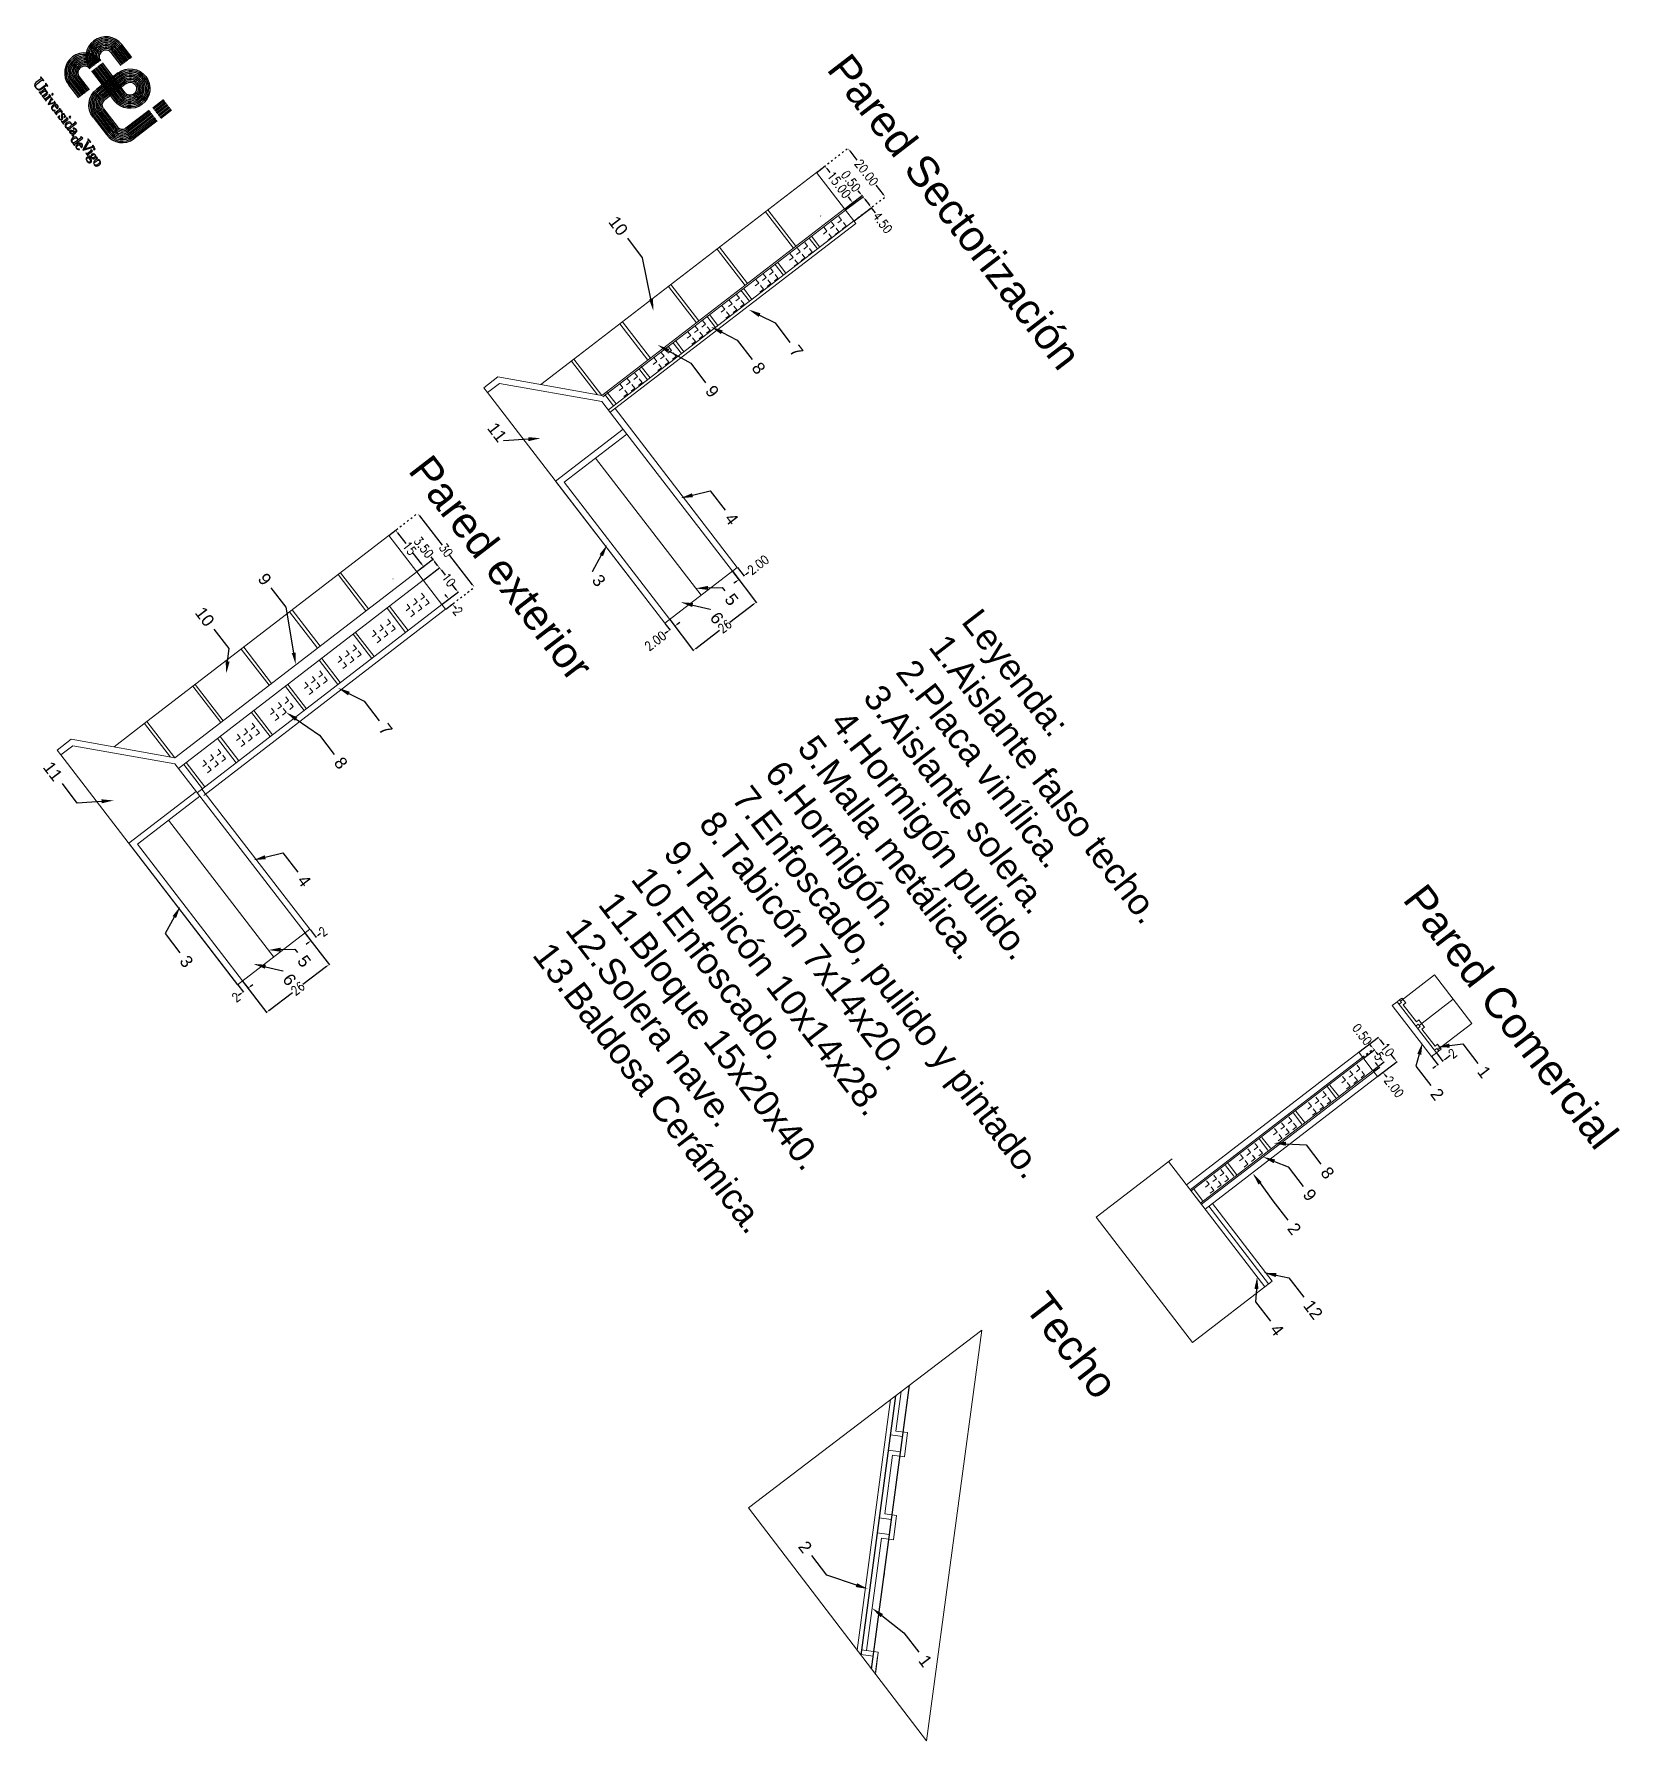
# Model space of a CAD drawing. Header units: metres. Extents: x 1384 to 1901, y 1501 to 2216.
# Drawn here: x 1384 to 1901, y 1501 to 2058 of the extents above; entities that cross this region are included whole.
import ezdxf
from ezdxf import colors
from ezdxf.entities.mleader import LeaderData, LeaderLine
from ezdxf.math import Vec2, Vec3

# ---------------------------------------------------------------- set-up
doc = ezdxf.new("R2010")
doc.units = ezdxf.units.M
doc.header["$LTSCALE"] = 0.05
doc.header["$PDMODE"] = 3
doc.linetypes.add('ACAD_ISO03W100', pattern=[30, 12, -18])
doc.linetypes.add('CONTINUA', pattern=[0])
for name, color, linetype, lineweight in [('aislante', 1, 'CONTINUA', 15), ('Bloque hormigon', 252, 'CONTINUA', 15), ('CAJA', 250, 'Continuous', 15), ('Capa no definida', 250, 'CONTINUA', 15), ('Cotas Detalles', 250, 'CONTINUA', 15), ('Cotas Escalera SEc', 250, 'CONTINUA', 15), ('Cotas Fachada', 250, 'CONTINUA', 15), ('Cotas Nave', 250, 'CONTINUA', 15), ('enfoscado', 5, 'CONTINUA', 15), ('enfoscado-pulido-pintura', 52, 'CONTINUA', 15), ('gres', 190, 'CONTINUA', 15), ('Hormigón pulido', 254, 'CONTINUA', 15), ('malla', 35, 'CONTINUA', 15), ('Placa de vinilo', 31, 'CONTINUA', 15), ('tabicón', 30, 'CONTINUA', 15)]:
    doc.layers.add(name, color=color, linetype=linetype, lineweight=lineweight)
doc.layers.add('Vigas', color=109, linetype='Continuous')
doc.styles.add('ROMANT', font='ROMANT', dxfattribs={"width": 0.85})
doc.styles.get("Standard").update_dxf_attribs({"font": 'arial.ttf'})
doc.dimstyles.new('Copia de 1-50-GENERAL', dxfattribs={"dimtxt": 1.5, "dimasz": 1, "dimexe": 0.18, "dimexo": 0.06, "dimgap": 0.09, "dimtad": 0, "dimzin": 0, "dimdsep": 46, "dimtxsty": 'ROMANT', "dimcen": 0.09, "dimadec": 0, "dimazin": 0, "dimtfac": 1, "dimtix": 1, "dimtofl": 0, "dimtmove": 0, "dimatfit": 3, "dimfxl": 0, "dimtolj": 1, "dimtzin": 0, "dimarcsym": 0})

msp = doc.modelspace()

# ---------------------------------------------------------------- texts
at = {"layer": 'CAJA'}
for s, height, p in [('Leyenda:', 8.4226, (1686.086, 1866.202)), ('1.Aislante falso techo.', 8.42257, (1675.363, 1857.95)), ('2.Placa vinílica.', 8.42257, (1664.641, 1849.699)), ('3.Aislante solera.', 8.42257, (1653.918, 1841.447)), ('4.Hormigón pulido.', 8.42257, (1643.196, 1833.195)), ('5.Malla metálica.', 8.42257, (1632.473, 1824.943)), ('6.Hormigón.', 8.42257, (1621.751, 1816.691)), ('7.Enfoscado, pulido y pintado.', 8.42257, (1611.028, 1808.44)), ('8.Tabicón 7x14x20.', 8.42257, (1600.306, 1800.188)), ('9.Tabicón 10x14x28.', 8.42257, (1588.714, 1790.588)), ('10.Enfoscado.', 8.42257, (1578.159, 1782.093)), ('11.Bloque 15x20x40.', 8.42257, (1567.437, 1773.841)), ('12.Solera nave.', 8.42257, (1556.714, 1765.589)), ('13.Baldosa Cerámica.', 8.42257, (1545.992, 1757.338))]:
    msp.add_text(s, height=height, rotation=307.58107, dxfattribs=at).set_placement(p)
at = {"layer": 'Cotas Nave'}
for s, p in [('Pared Comercial', (1830.206, 1775.459)), ('Techo', (1706.659, 1642.303))]:
    msp.add_text(s, height=10, rotation=307.58107, dxfattribs=at).set_placement(p)
note = msp.add_mtext_dynamic_manual_height_columns('Pared Sectorización\\P', width=148.39344, gutter_width=75, heights=[16.862, 0], dxfattribs=dict(at, insert=(1650.039, 2052.748), char_height=10, attachment_point=1, rotation=307.58107))
at = {"layer": 'Cotas Nave', "insert": (1513.347, 1921.654), "char_height": 10, "attachment_point": 1, "rotation": 307.58107}
msp.add_mtext_dynamic_manual_height_columns('Pared exterior', width=148.39344, gutter_width=75, heights=[16.862], dxfattribs=at)

# ---------------------------------------------------------------- blocks, each defined once
blk = doc.blocks.new('*D82')
at = {"layer": 'Cotas Detalles', "color": 0, "lineweight": -2, "transparency": 16777216}
for p, q in [((1472.1, 1764.54), (1474.1, 1761.92)), ((1473.68, 1765.76), (1475.68, 1763.13)), ((1476.37, 1763.88), (1477.16, 1764.49)), ((1473.19, 1761.46), (1472.4, 1760.86))]:
    blk.add_line(p, q, dxfattribs=at)
at = {"layer": 'Cotas Detalles', "color": 0, "transparency": 16777216}
for points in [[(1473.09, 1761.59), (1473.29, 1761.33), (1473.99, 1762.07)], [(1476.27, 1764.02), (1476.47, 1763.75), (1475.57, 1763.28)]]:
    blk.add_solid(points, dxfattribs=at)
at = {"layer": 'Defpoints', "color": 0, "transparency": 16777216}
for p in [(1472.06, 1764.59), (1473.64, 1765.81), (1473.99, 1762.07)]:
    blk.add_point(p, dxfattribs=at)
at = {"layer": 'Cotas Detalles', "color": 0, "transparency": 16777216, "insert": (1477.9, 1765.05), "char_height": 1.5, "attachment_point": 5, "rotation": 37.3275, "style": 'ROMANT'}
blk.add_mtext('\\A1;{\\H1.95333x;2}', dxfattribs=at)
blk = doc.blocks.new('*D83')
at = {"layer": 'Cotas Detalles', "color": 0, "lineweight": -2, "transparency": 16777216}
for p, q in [((1450.11, 1747.65), (1451.97, 1745.22)), ((1451.69, 1748.87), (1453.55, 1746.43)), ((1454.24, 1747.18), (1455.03, 1747.78)), ((1451.06, 1744.75), (1450.27, 1744.15))]:
    blk.add_line(p, q, dxfattribs=at)
at = {"layer": 'Cotas Detalles', "color": 0, "transparency": 16777216}
for points in [[(1450.96, 1744.89), (1451.16, 1744.62), (1451.86, 1745.36)], [(1454.14, 1747.31), (1454.34, 1747.04), (1453.44, 1746.57)]]:
    blk.add_solid(points, dxfattribs=at)
at = {"layer": 'Defpoints', "color": 0, "transparency": 16777216}
for p in [(1450.07, 1747.7), (1451.65, 1748.92), (1451.86, 1745.36)]:
    blk.add_point(p, dxfattribs=at)
at = {"layer": 'Cotas Detalles', "color": 0, "transparency": 16777216, "insert": (1449.53, 1743.59), "char_height": 1.5, "attachment_point": 5, "rotation": 37.3275, "style": 'ROMANT'}
blk.add_mtext('\\A1;{\\H1.95333x;2}', dxfattribs=at)
blk = doc.blocks.new('*D81')
at = {"layer": 'Cotas Detalles', "color": 0, "lineweight": -2, "transparency": 16777216}
for p, q in [((1472.15, 1764.47), (1480.03, 1754.15)), ((1479.12, 1753.69), (1471.36, 1747.77)), ((1451.69, 1748.87), (1459.56, 1738.54)), ((1460.25, 1739.29), (1468.01, 1745.21))]:
    blk.add_line(p, q, dxfattribs=at)
at = {"layer": 'Cotas Detalles', "color": 0, "transparency": 16777216}
for points in [[(1479.02, 1753.82), (1479.22, 1753.55), (1479.92, 1754.29)], [(1460.15, 1739.42), (1460.35, 1739.16), (1459.45, 1738.69)]]:
    blk.add_solid(points, dxfattribs=at)
at = {"layer": 'Defpoints', "color": 0, "transparency": 16777216}
for p in [(1472.12, 1764.52), (1479.92, 1754.29), (1451.65, 1748.92)]:
    blk.add_point(p, dxfattribs=at)
at = {"layer": 'Cotas Detalles', "color": 0, "transparency": 16777216, "insert": (1469.69, 1746.49), "char_height": 1.5, "width": 1.4659, "attachment_point": 5, "rotation": 37.3275, "style": 'ROMANT'}
blk.add_mtext('\\A1;{\\H1.95333x;26}', dxfattribs=at)
blk = doc.blocks.new('*D88')
at = {"layer": 'Cotas Escalera SEc', "color": 0, "lineweight": -2, "transparency": 16777216}
for p, q in [((1639.14, 2013.03), (1641.95, 2015.18)), ((1642.41, 2014.27), (1643.42, 2012.95)), ((1648.28, 2001.14), (1651.05, 2003.25)), ((1650.3, 2003.94), (1649.5, 2004.98))]:
    blk.add_line(p, q, dxfattribs=at)
at = {"layer": 'Cotas Escalera SEc', "color": 0, "transparency": 16777216}
for points in [[(1642.55, 2014.37), (1642.28, 2014.17), (1641.81, 2015.07)], [(1650.43, 2004.04), (1650.16, 2003.84), (1650.9, 2003.14)]]:
    blk.add_solid(points, dxfattribs=at)
at = {"layer": 'Defpoints', "color": 0, "transparency": 16777216}
for p in [(1639.09, 2012.99), (1650.9, 2003.14), (1648.24, 2001.11)]:
    blk.add_point(p, dxfattribs=at)
at = {"layer": 'Cotas Escalera SEc', "color": 0, "transparency": 16777216, "insert": (1646.46, 2008.96), "char_height": 1.5, "attachment_point": 5, "rotation": 307.3275, "style": 'ROMANT'}
blk.add_mtext('\\A1;{\\H1.95333x;15.00}', dxfattribs=at)
blk = doc.blocks.new('*D89')
at = {"layer": 'Cotas Escalera SEc', "color": 0, "lineweight": -2, "transparency": 16777216}
for p, q in [((1653.32, 2006.25), (1652.72, 2007.04)), ((1648.28, 2001.14), (1654.07, 2005.56)), ((1648.59, 2000.75), (1654.38, 2005.16)), ((1654.84, 2004.26), (1655.45, 2003.46))]:
    blk.add_line(p, q, dxfattribs=at)
at = {"layer": 'Cotas Escalera SEc', "color": 0, "transparency": 16777216}
for points in [[(1653.46, 2006.35), (1653.19, 2006.14), (1653.93, 2005.45)], [(1654.97, 2004.36), (1654.71, 2004.16), (1654.23, 2005.05)]]:
    blk.add_solid(points, dxfattribs=at)
at = {"layer": 'Defpoints', "color": 0, "transparency": 16777216}
for p in [(1654.23, 2005.05), (1648.24, 2001.11), (1648.54, 2000.71)]:
    blk.add_point(p, dxfattribs=at)
at = {"layer": 'Cotas Escalera SEc', "color": 0, "transparency": 16777216, "insert": (1650.33, 2010.18), "char_height": 1.5, "attachment_point": 5, "rotation": 307.3275, "style": 'ROMANT'}
blk.add_mtext('\\A1;{\\H1.95333x;0.50}', dxfattribs=at)
blk = doc.blocks.new('*D90')
at = {"layer": 'Cotas Escalera SEc', "color": 0, "lineweight": -2, "transparency": 16777216}
for p, q in [((1648.59, 2000.75), (1654.38, 2005.16)), ((1651.33, 1997.18), (1657.11, 2001.58)), ((1654.84, 2004.26), (1656.36, 2002.27)), ((1656.96, 2001.47), (1658.25, 1999.79))]:
    blk.add_line(p, q, dxfattribs=at)
at = {"layer": 'Cotas Escalera SEc', "color": 0, "transparency": 16777216}
for points in [[(1654.97, 2004.36), (1654.71, 2004.16), (1654.23, 2005.05)], [(1656.49, 2002.37), (1656.22, 2002.17), (1656.96, 2001.47)]]:
    blk.add_solid(points, dxfattribs=at)
at = {"layer": 'Defpoints', "color": 0, "transparency": 16777216}
for p in [(1656.96, 2001.47), (1648.54, 2000.71), (1651.29, 1997.14)]:
    blk.add_point(p, dxfattribs=at)
at = {"layer": 'Cotas Escalera SEc', "color": 0, "transparency": 16777216, "insert": (1660.68, 1996.6), "char_height": 1.5, "attachment_point": 5, "rotation": 307.3275, "style": 'ROMANT'}
blk.add_mtext('\\A1;{\\H1.95333x;4.50}', dxfattribs=at)
blk = doc.blocks.new('*D91')
at = {"layer": 'Cotas Escalera SEc', "color": 0, "lineweight": -2, "transparency": 16777216}
for p, q in [((1611.68, 1882.7), (1613.83, 1879.88)), ((1612.92, 1879.42), (1612.13, 1878.81)), ((1613.26, 1883.92), (1615.42, 1881.09)), ((1616.1, 1881.84), (1616.9, 1882.45))]:
    blk.add_line(p, q, dxfattribs=at)
at = {"layer": 'Cotas Escalera SEc', "color": 0, "transparency": 16777216}
for points in [[(1612.82, 1879.55), (1613.02, 1879.28), (1613.72, 1880.02)], [(1616, 1881.98), (1616.2, 1881.71), (1615.31, 1881.24)]]:
    blk.add_solid(points, dxfattribs=at)
at = {"layer": 'Defpoints', "color": 0, "transparency": 16777216}
for p in [(1611.64, 1882.75), (1613.22, 1883.97), (1613.72, 1880.02)]:
    blk.add_point(p, dxfattribs=at)
at = {"layer": 'Cotas Escalera SEc', "color": 0, "transparency": 16777216, "insert": (1620.04, 1884.84), "char_height": 1.5, "attachment_point": 5, "rotation": 37.3275, "style": 'ROMANT'}
blk.add_mtext('\\A1;{\\H1.95333x;2.00}', dxfattribs=at)
blk = doc.blocks.new('*D92')
at = {"layer": 'Cotas Escalera SEc', "color": 0, "lineweight": -2, "transparency": 16777216}
for p, q in [((1589.57, 1865.73), (1591.3, 1863.45)), ((1590.4, 1862.99), (1589.6, 1862.38)), ((1591.2, 1866.98), (1592.94, 1864.7)), ((1593.62, 1865.45), (1594.42, 1866.06))]:
    blk.add_line(p, q, dxfattribs=at)
at = {"layer": 'Cotas Escalera SEc', "color": 0, "transparency": 16777216}
for points in [[(1590.3, 1863.12), (1590.5, 1862.86), (1591.19, 1863.6)], [(1593.52, 1865.58), (1593.72, 1865.32), (1592.83, 1864.84)]]:
    blk.add_solid(points, dxfattribs=at)
at = {"layer": 'Defpoints', "color": 0, "transparency": 16777216}
for p in [(1589.53, 1865.77), (1591.16, 1867.03), (1591.19, 1863.6)]:
    blk.add_point(p, dxfattribs=at)
at = {"layer": 'Cotas Escalera SEc', "color": 0, "transparency": 16777216, "insert": (1586.47, 1859.99), "char_height": 1.5, "attachment_point": 5, "rotation": 37.3275, "style": 'ROMANT'}
blk.add_mtext('\\A1;{\\H1.95333x;2.00}', dxfattribs=at)
blk = doc.blocks.new('*D93')
at = {"layer": 'Cotas Escalera SEc', "color": 0, "lineweight": -2, "transparency": 16777216}
for p, q in [((1611.73, 1882.63), (1619.49, 1872.45)), ((1618.59, 1871.99), (1610.79, 1866.05)), ((1591.2, 1866.98), (1598.96, 1856.8)), ((1599.65, 1857.55), (1607.44, 1863.49))]:
    blk.add_line(p, q, dxfattribs=at)
at = {"layer": 'Cotas Escalera SEc', "color": 0, "transparency": 16777216}
for points in [[(1618.49, 1872.12), (1618.69, 1871.86), (1619.38, 1872.6)], [(1599.55, 1857.68), (1599.75, 1857.42), (1598.85, 1856.94)]]:
    blk.add_solid(points, dxfattribs=at)
at = {"layer": 'Defpoints', "color": 0, "transparency": 16777216}
for p in [(1611.69, 1882.68), (1619.38, 1872.6), (1591.16, 1867.03)]:
    blk.add_point(p, dxfattribs=at)
at = {"layer": 'Cotas Escalera SEc', "color": 0, "transparency": 16777216, "insert": (1609.12, 1864.77), "char_height": 1.5, "attachment_point": 5, "rotation": 37.3275, "style": 'ROMANT'}
blk.add_mtext('\\A1;{\\H1.95333x;26}', dxfattribs=at)
blk = doc.blocks.new('*D94')
at = {"layer": 'Cotas Escalera SEc', "color": 0, "lineweight": -2, "transparency": 16777216}
for p, q in [((1817.74, 1723.7), (1821.41, 1726.5)), ((1820.79, 1719.73), (1824.44, 1722.52)), ((1821.88, 1725.59), (1822.23, 1725.13)), ((1823.69, 1723.21), (1823.34, 1723.67))]:
    blk.add_line(p, q, dxfattribs=at)
at = {"layer": 'Cotas Escalera SEc', "color": 0, "transparency": 16777216}
for points in [[(1822.01, 1725.69), (1821.74, 1725.49), (1821.27, 1726.39)], [(1823.83, 1723.31), (1823.56, 1723.11), (1824.3, 1722.41)]]:
    blk.add_solid(points, dxfattribs=at)
at = {"layer": 'Defpoints', "color": 0, "transparency": 16777216}
for p in [(1817.69, 1723.66), (1820.74, 1719.7), (1824.3, 1722.41)]:
    blk.add_point(p, dxfattribs=at)
at = {"layer": 'Cotas Escalera SEc', "color": 0, "transparency": 16777216, "insert": (1822.79, 1724.4), "char_height": 1.5, "attachment_point": 5, "rotation": 307.3275, "style": 'ROMANT'}
blk.add_mtext('\\A1;{\\H1.95333x;5}', dxfattribs=at)
blk = doc.blocks.new('*D95')
at = {"layer": 'Cotas Escalera SEc', "color": 0, "lineweight": -2, "transparency": 16777216}
for p, q in [((1821.09, 1719.34), (1822.99, 1720.79)), ((1822.24, 1721.47), (1821.64, 1722.27)), ((1822.3, 1717.75), (1824.21, 1719.2)), ((1824.67, 1718.29), (1825.28, 1717.5))]:
    blk.add_line(p, q, dxfattribs=at)
at = {"layer": 'Cotas Escalera SEc', "color": 0, "transparency": 16777216}
for points in [[(1822.38, 1721.57), (1822.11, 1721.37), (1822.85, 1720.68)], [(1824.8, 1718.39), (1824.54, 1718.19), (1824.06, 1719.09)]]:
    blk.add_solid(points, dxfattribs=at)
at = {"layer": 'Defpoints', "color": 0, "transparency": 16777216}
for p in [(1821.04, 1719.3), (1822.26, 1717.71), (1824.06, 1719.09)]:
    blk.add_point(p, dxfattribs=at)
at = {"layer": 'Cotas Escalera SEc', "color": 0, "transparency": 16777216, "insert": (1827.67, 1714.36), "char_height": 1.5, "attachment_point": 5, "rotation": 307.3275, "style": 'ROMANT'}
blk.add_mtext('\\A1;{\\H1.95333x;2.00}', dxfattribs=at)
blk = doc.blocks.new('*D96')
at = {"layer": 'Cotas Escalera SEc', "color": 0, "lineweight": -2, "transparency": 16777216}
for p, q in [((1816.21, 1725.67), (1822.66, 1730.59)), ((1823.13, 1729.69), (1824.36, 1728.07)), ((1822.3, 1717.75), (1828.72, 1722.64)), ((1827.97, 1723.33), (1826.77, 1724.91))]:
    blk.add_line(p, q, dxfattribs=at)
at = {"layer": 'Cotas Escalera SEc', "color": 0, "transparency": 16777216}
for points in [[(1823.26, 1729.79), (1822.99, 1729.59), (1822.52, 1730.48)], [(1828.11, 1723.43), (1827.84, 1723.23), (1828.58, 1722.53)]]:
    blk.add_solid(points, dxfattribs=at)
at = {"layer": 'Defpoints', "color": 0, "transparency": 16777216}
for p in [(1816.16, 1725.63), (1828.58, 1722.53), (1822.26, 1717.71)]:
    blk.add_point(p, dxfattribs=at)
at = {"layer": 'Cotas Escalera SEc', "color": 0, "transparency": 16777216, "insert": (1825.56, 1726.49), "char_height": 1.5, "attachment_point": 5, "rotation": 307.3275, "style": 'ROMANT'}
blk.add_mtext('\\A1;{\\H1.95333x;10}', dxfattribs=at)
blk = doc.blocks.new('*D97')
at = {"layer": 'Cotas Escalera SEc', "color": 0, "lineweight": -2, "transparency": 16777216}
for p, q in [((1839.95, 1724.22), (1842.08, 1721.42)), ((1841.54, 1725.44), (1843.67, 1722.64)), ((1844.36, 1723.39), (1846.06, 1724.69)), ((1841.18, 1720.96), (1840.38, 1720.35))]:
    blk.add_line(p, q, dxfattribs=at)
at = {"layer": 'Cotas Escalera SEc', "color": 0, "transparency": 16777216}
for points in [[(1844.26, 1723.52), (1844.46, 1723.25), (1843.56, 1722.78)], [(1841.08, 1721.09), (1841.28, 1720.83), (1841.97, 1721.57)]]:
    blk.add_solid(points, dxfattribs=at)
at = {"layer": 'Defpoints', "color": 0, "transparency": 16777216}
for p in [(1839.91, 1724.27), (1841.5, 1725.48), (1843.56, 1722.78)]:
    blk.add_point(p, dxfattribs=at)
at = {"layer": 'Cotas Escalera SEc', "color": 0, "transparency": 16777216, "insert": (1846.79, 1725.24), "char_height": 1.5, "attachment_point": 5, "rotation": 37.3275, "style": 'ROMANT'}
blk.add_mtext('\\A1;{\\H1.95333x;2}', dxfattribs=at)
blk = doc.blocks.new('*D98')
at = {"layer": 'Cotas Escalera SEc', "color": 0, "lineweight": -2, "transparency": 16777216}
for p, q in [((1510.73, 1879.84), (1516.12, 1883.96)), ((1516.59, 1883.06), (1517.78, 1881.49)), ((1516.81, 1871.94), (1522.17, 1876.03)), ((1521.43, 1876.71), (1520.19, 1878.33))]:
    blk.add_line(p, q, dxfattribs=at)
at = {"layer": 'Cotas Escalera SEc', "color": 0, "transparency": 16777216}
for points in [[(1516.72, 1883.16), (1516.46, 1882.95), (1515.98, 1883.85)], [(1521.56, 1876.81), (1521.29, 1876.61), (1522.03, 1875.92)]]:
    blk.add_solid(points, dxfattribs=at)
at = {"layer": 'Defpoints', "color": 0, "transparency": 16777216}
for p in [(1510.68, 1879.81), (1522.03, 1875.92), (1516.76, 1871.9)]:
    blk.add_point(p, dxfattribs=at)
at = {"layer": 'Cotas Escalera SEc', "color": 0, "transparency": 16777216, "insert": (1518.99, 1879.91), "char_height": 1.5, "attachment_point": 5, "rotation": 307.3275, "style": 'ROMANT'}
blk.add_mtext('\\A1;{\\H1.95333x;10}', dxfattribs=at)
blk = doc.blocks.new('*D105')
at = {"layer": 'Cotas Escalera SEc', "color": 0, "lineweight": -2, "transparency": 16777216}
for p, q in [((1516.82, 1871.94), (1519.15, 1873.72)), ((1518.4, 1874.41), (1517.8, 1875.2)), ((1518.03, 1870.36), (1520.36, 1872.13)), ((1520.82, 1871.23), (1521.43, 1870.44))]:
    blk.add_line(p, q, dxfattribs=at)
at = {"layer": 'Cotas Escalera SEc', "color": 0, "transparency": 16777216}
for points in [[(1518.53, 1874.51), (1518.27, 1874.31), (1519.01, 1873.61)], [(1520.96, 1871.33), (1520.69, 1871.13), (1520.22, 1872.03)]]:
    blk.add_solid(points, dxfattribs=at)
at = {"layer": 'Defpoints', "color": 0, "transparency": 16777216}
for p in [(1519.01, 1873.61), (1516.77, 1871.91), (1517.98, 1870.32)]:
    blk.add_point(p, dxfattribs=at)
at = {"layer": 'Cotas Escalera SEc', "color": 0, "transparency": 16777216, "insert": (1521.99, 1869.7), "char_height": 1.5, "attachment_point": 5, "rotation": 307.3275, "style": 'ROMANT'}
blk.add_mtext('\\A1;{\\H1.95333x;2}', dxfattribs=at)
blk = doc.blocks.new('*D106')
at = {"layer": 'Cotas Escalera SEc', "color": 0, "lineweight": -2, "transparency": 16777216}
for p, q in [((1508.59, 1882.61), (1513.97, 1886.75)), ((1513.83, 1886.64), (1513.22, 1887.44)), ((1515.35, 1884.67), (1514.44, 1885.85)), ((1510.73, 1879.84), (1516.11, 1883.98))]:
    blk.add_line(p, q, dxfattribs=at)
at = {"layer": 'Cotas Escalera SEc', "color": 0, "transparency": 16777216}
for points in [[(1514.57, 1885.95), (1514.31, 1885.75), (1513.83, 1886.64)], [(1515.49, 1884.77), (1515.22, 1884.57), (1515.96, 1883.87)]]:
    blk.add_solid(points, dxfattribs=at)
at = {"layer": 'Defpoints', "color": 0, "transparency": 16777216}
for p in [(1513.83, 1886.64), (1508.55, 1882.58), (1510.68, 1879.81)]:
    blk.add_point(p, dxfattribs=at)
at = {"layer": 'Cotas Escalera SEc', "color": 0, "transparency": 16777216, "insert": (1510.82, 1890.56), "char_height": 1.5, "attachment_point": 5, "rotation": 307.5811, "style": 'ROMANT'}
blk.add_mtext('\\A1;{\\H1.95333x;3.50}', dxfattribs=at)
blk = doc.blocks.new('*D107')
at = {"layer": 'Cotas Escalera SEc', "color": 0, "lineweight": -2, "transparency": 16777216}
for p, q in [((1499.47, 1894.46), (1501.79, 1896.24)), ((1502.25, 1895.34), (1504.99, 1891.78)), ((1510.15, 1885.08), (1507.42, 1888.63)), ((1508.59, 1882.61), (1510.91, 1884.39))]:
    blk.add_line(p, q, dxfattribs=at)
at = {"layer": 'Cotas Escalera SEc', "color": 0, "transparency": 16777216}
for points in [[(1502.39, 1895.44), (1502.12, 1895.24), (1501.64, 1896.13)], [(1510.29, 1885.18), (1510.02, 1884.97), (1510.76, 1884.28)]]:
    blk.add_solid(points, dxfattribs=at)
at = {"layer": 'Defpoints', "color": 0, "transparency": 16777216}
for p in [(1501.64, 1896.13), (1499.43, 1894.43), (1508.55, 1882.58)]:
    blk.add_point(p, dxfattribs=at)
at = {"layer": 'Cotas Escalera SEc', "color": 0, "transparency": 16777216, "insert": (1506.2, 1890.21), "char_height": 1.5, "attachment_point": 5, "rotation": 307.5811, "style": 'ROMANT'}
blk.add_mtext('\\A1;{\\H1.95333x;15}', dxfattribs=at)
blk = doc.blocks.new('*D199')
at = {"layer": 'Cotas Fachada', "color": 0, "linetype": 'ACAD_ISO03W100', "lineweight": -2, "transparency": 16777216}
for p, q in [((1639.13, 2013.03), (1649.46, 2020.98)), ((1651.33, 1997.18), (1661.66, 2005.13))]:
    blk.add_line(p, q, dxfattribs=at)
at = {"layer": 'Cotas Fachada', "color": 0, "lineweight": -2, "transparency": 16777216}
for p, q in [((1649.93, 2020.08), (1652.29, 2017.01)), ((1660.91, 2005.81), (1658.55, 2008.88))]:
    blk.add_line(p, q, dxfattribs=at)
at = {"layer": 'Cotas Fachada', "color": 0, "transparency": 16777216}
for points in [[(1650.06, 2020.18), (1649.8, 2019.97), (1649.32, 2020.87)], [(1661.04, 2005.91), (1660.78, 2005.71), (1661.52, 2005.02)]]:
    blk.add_solid(points, dxfattribs=at)
at = {"layer": 'Defpoints', "color": 0, "transparency": 16777216}
for p in [(1639.09, 2012.99), (1661.52, 2005.02), (1651.29, 1997.14)]:
    blk.add_point(p, dxfattribs=at)
at = {"layer": 'Cotas Fachada', "color": 0, "transparency": 16777216, "insert": (1655.42, 2012.94), "char_height": 1.5, "attachment_point": 5, "rotation": 307.5811, "style": 'ROMANT'}
blk.add_mtext('\\A1;{\\H1.95333x;20.00}', dxfattribs=at)
blk = doc.blocks.new('*D200')
at = {"layer": 'Cotas Fachada', "color": 0, "linetype": 'ACAD_ISO03W100', "lineweight": -2, "transparency": 16777216}
for p, q in [((1499.47, 1894.46), (1508.96, 1901.76)), ((1518.03, 1870.36), (1527.51, 1877.66))]:
    blk.add_line(p, q, dxfattribs=at)
at = {"layer": 'Cotas Fachada', "color": 0, "lineweight": -2, "transparency": 16777216}
for p, q in [((1509.43, 1900.86), (1516.81, 1891.27)), ((1526.76, 1878.34), (1519.38, 1887.93))]:
    blk.add_line(p, q, dxfattribs=at)
at = {"layer": 'Cotas Fachada', "color": 0, "transparency": 16777216}
for points in [[(1509.56, 1900.96), (1509.29, 1900.76), (1508.82, 1901.65)], [(1526.89, 1878.44), (1526.63, 1878.24), (1527.37, 1877.55)]]:
    blk.add_solid(points, dxfattribs=at)
at = {"layer": 'Defpoints', "color": 0, "transparency": 16777216}
for p in [(1499.43, 1894.43), (1527.37, 1877.55), (1517.98, 1870.32)]:
    blk.add_point(p, dxfattribs=at)
at = {"layer": 'Cotas Fachada', "color": 0, "transparency": 16777216, "insert": (1518.09, 1889.6), "char_height": 1.5, "attachment_point": 5, "rotation": 307.5811, "style": 'ROMANT'}
blk.add_mtext('\\A1;{\\H1.95333x;30}', dxfattribs=at)
blk = doc.blocks.new('*D201')
at = {"layer": 'Cotas Fachada', "color": 0, "lineweight": -2, "transparency": 16777216}
for p, q in [((1820.3, 1727.56), (1819.69, 1728.35)), ((1821.82, 1725.58), (1822.43, 1724.79))]:
    blk.add_line(p, q, dxfattribs=at)
at = {"layer": 'Cotas Fachada', "color": 0, "linetype": 'ACAD_ISO03W100', "lineweight": -2, "transparency": 16777216}
for p, q in [((1817.43, 1724.09), (1821.05, 1726.88)), ((1817.74, 1723.7), (1821.36, 1726.48))]:
    blk.add_line(p, q, dxfattribs=at)
at = {"layer": 'Cotas Fachada', "color": 0, "transparency": 16777216}
for points in [[(1820.43, 1727.66), (1820.17, 1727.46), (1820.91, 1726.77)], [(1821.96, 1725.68), (1821.69, 1725.48), (1821.21, 1726.37)]]:
    blk.add_solid(points, dxfattribs=at)
at = {"layer": 'Defpoints', "color": 0, "transparency": 16777216}
for p in [(1817.39, 1724.05), (1817.69, 1723.66), (1820.91, 1726.77)]:
    blk.add_point(p, dxfattribs=at)
at = {"layer": 'Cotas Fachada', "color": 0, "transparency": 16777216, "insert": (1817.28, 1731.48), "char_height": 1.5, "attachment_point": 5, "rotation": 307.5811, "style": 'ROMANT'}
blk.add_mtext('\\A1;{\\H1.95333x;0.50}', dxfattribs=at)

# ---------------------------------------------------------------- dimensions: what is measured, and where the dimension line sits
at = {"layer": 'Cotas Detalles'}
dim = msp.add_linear_dim(base=(1479.918, 1754.292), p1=(1451.652, 1748.915), p2=(1472.118, 1764.521), angle=37.32752, text='{\\H1.95333x;26}', dimstyle='Copia de 1-50-GENERAL', dxfattribs=at)
dim.commit()
dim.dimension.update_dxf_attribs({"geometry": '*D81', "text_midpoint": (1469.686, 1746.489)})
for base, p1, p2, picture, middle in [((1473.989, 1762.068), (1473.644, 1765.808), (1472.064, 1764.592), '*D82', (1477.896, 1765.048)), ((1451.856, 1745.36), (1451.652, 1748.915), (1450.071, 1747.701), '*D83', (1449.534, 1743.59))]:
    dim = msp.add_linear_dim(base=base, p1=p1, p2=p2, angle=37.32752, text='{\\H1.95333x;2}', dimstyle='Copia de 1-50-GENERAL', dxfattribs=at)
    dim.commit()
    dim.dimension.update_dxf_attribs({"geometry": picture, "text_midpoint": middle, "dimtype": 160})
at = {"layer": 'Cotas Escalera SEc'}
for base, p1, p2, angle, text, picture, middle, dimtype in [((1650.904, 2003.141), (1639.087, 2012.994), (1648.236, 2001.107), 307.32752, '{\\H1.95333x;<>}', '*D88', (1646.463, 2008.965), 160), ((1654.234, 2005.053), (1648.236, 2001.107), (1648.54, 2000.711), 307.32752, '{\\H1.95333x;<>}', '*D89', (1650.327, 2010.177), 160), ((1656.963, 2001.474), (1648.541, 2000.711), (1651.285, 1997.144), 307.32752, '{\\H1.95333x;<>}', '*D90', (1660.678, 1996.602), 160), ((1513.832, 1886.645), (1510.679, 1879.808), (1508.547, 1882.578), 127.58107, '{\\H1.95333x;<>}', '*D106', (1510.815, 1890.564), 161), ((1613.718, 1880.024), (1613.224, 1883.971), (1611.639, 1882.751), 37.32752, '{\\H1.95333x;<>}', '*D91', (1620.036, 1884.841), 160), ((1522.032, 1875.917), (1510.679, 1879.808), (1516.764, 1871.9), 307.32752, '{\\H1.95333x;10}', '*D98', (1518.988, 1879.907), 160), ((1519.008, 1873.611), (1517.98, 1870.32), (1516.771, 1871.906), 307.32752, '{\\H1.95333x;2}', '*D105', (1521.988, 1869.704), 160), ((1591.193, 1863.596), (1591.163, 1867.026), (1589.532, 1865.773), 37.32752, '{\\H1.95333x;2.00}', '*D92', (1586.466, 1859.991), 160), ((1828.581, 1722.534), (1816.159, 1725.634), (1822.256, 1717.711), 307.32752, '{\\H1.95333x;10}', '*D96', (1825.562, 1726.492), 160), ((1824.301, 1722.414), (1817.69, 1723.659), (1820.739, 1719.698), 307.32752, '{\\H1.95333x;5}', '*D94', (1822.786, 1724.401), 160), ((1843.562, 1722.779), (1839.914, 1724.265), (1841.499, 1725.485), 37.32752, '{\\H1.95333x;2}', '*D97', (1846.793, 1725.243), 160), ((1824.062, 1719.088), (1821.044, 1719.301), (1822.256, 1717.711), 307.32752, '{\\H1.95333x;<>}', '*D95', (1827.667, 1714.361), 160)]:
    dim = msp.add_linear_dim(base=base, p1=p1, p2=p2, angle=angle, text=text, dimstyle='Copia de 1-50-GENERAL', dxfattribs=at)
    dim.commit()
    dim.dimension.update_dxf_attribs({"geometry": picture, "text_midpoint": middle, "dimtype": dimtype})
dim = msp.add_aligned_dim(p1=(1508.547, 1882.578), p2=(1499.427, 1894.428), distance=-2.796, text='{\\H1.95333x;15}', dimstyle='Copia de 1-50-GENERAL', dxfattribs=at)
dim.commit()
dim.dimension.update_dxf_attribs({"geometry": '*D107', "text_midpoint": (1506.203, 1890.208)})
dim = msp.add_linear_dim(base=(1619.382, 1872.597), p1=(1591.163, 1867.026), p2=(1611.692, 1882.681), angle=37.32752, text='{\\H1.95333x;26}', dimstyle='Copia de 1-50-GENERAL', dxfattribs=at)
dim.commit()
dim.dimension.update_dxf_attribs({"geometry": '*D93', "text_midpoint": (1609.117, 1864.77)})
at = {"layer": 'Cotas Fachada'}
for p1, p2, distance, text, picture, middle in [((1639.087, 2012.994), (1651.285, 1997.144), 12.912, '{\\H1.95333x;<>}', '*D199', (1655.419, 2012.944)), ((1499.427, 1894.428), (1517.98, 1870.32), 11.847, '{\\H1.95333x;30}', '*D200', (1518.092, 1889.599))]:
    dim = msp.add_aligned_dim(p1=p1, p2=p2, distance=distance, text=text, dimstyle='Copia de 1-50-GENERAL', dxfattribs=at)
    dim.commit()
    dim.dimension.update_dxf_attribs({"geometry": picture, "text_midpoint": middle})
dim = msp.add_linear_dim(base=(1820.91, 1726.766), p1=(1817.69, 1723.659), p2=(1817.386, 1724.054), angle=127.58107, text='{\\H1.95333x;<>}', dimstyle='Copia de 1-50-GENERAL', dxfattribs=at)
dim.commit()
dim.dimension.update_dxf_attribs({"geometry": '*D201', "text_midpoint": (1817.285, 1731.477), "dimtype": 161})

# ---------------------------------------------------------------- linework, layer by layer
at = {"color": 7}
for points in [[(1408.691, 2052.166), (1411.934, 2047.912)], [(1409.075, 2052.459), (1412.319, 2048.206)], [(1409.46, 2052.752), (1412.703, 2048.499)], [(1409.844, 2053.046), (1413.088, 2048.792)], [(1410.229, 2053.339), (1413.472, 2049.085)], [(1410.613, 2053.632), (1413.857, 2049.378)], [(1410.998, 2053.925), (1414.241, 2049.672)], [(1411.382, 2054.218), (1414.626, 2049.965)], [(1411.767, 2054.512), (1415.01, 2050.258)], [(1412.151, 2054.805), (1415.395, 2050.551)], [(1402.336, 2046.153), (1405.833, 2041.567)], [(1402.721, 2046.447), (1406.218, 2041.861)], [(1403.102, 2046.737), (1406.599, 2042.151)], [(1403.49, 2047.033), (1406.987, 2042.447)], [(1403.874, 2047.326), (1407.371, 2042.74)], [(1404.259, 2047.619), (1407.756, 2043.033)], [(1404.643, 2047.913), (1408.14, 2043.326)], [(1405.024, 2048.203), (1408.521, 2043.617)], [(1405.409, 2048.496), (1408.906, 2043.91)], [(1405.793, 2048.789), (1409.29, 2044.203)], [(1385.624, 2043.417), (1384.195, 2042.327)], [(1384.553, 2041.971), (1385.927, 2043.018)], [(1385.804, 2044.206), (1385.694, 2044.122)], [(1386.627, 2042.899), (1386.736, 2042.983), (1385.804, 2044.206), (1385.804, 2044.206)], [(1387.164, 2041.397), (1385.859, 2040.402)], [(1385.953, 2040.278), (1387.258, 2041.273)], [(1386.919, 2040.493), (1386.836, 2040.43), (1386.878, 2040.375)], [(1387.926, 2041.196), (1388.036, 2041.279), (1387.365, 2042.159), (1387.255, 2042.075)], [(1394.853, 2041.614), (1398.096, 2037.36)], [(1395.241, 2041.91), (1398.484, 2037.656)], [(1395.622, 2042.2), (1398.865, 2037.947)], [(1396.006, 2042.493), (1399.25, 2038.24)], [(1396.391, 2042.787), (1399.634, 2038.533)], [(1396.775, 2043.08), (1400.019, 2038.826)], [(1397.16, 2043.373), (1400.403, 2039.119)], [(1397.544, 2043.666), (1400.788, 2039.413)], [(1397.929, 2043.959), (1401.172, 2039.706)], [(1398.313, 2044.252), (1401.557, 2039.999)], [(1411.066, 2045.552), (1404.021, 2040.18)], [(1411.36, 2045.168), (1404.314, 2039.795)], [(1411.65, 2044.787), (1404.605, 2039.414)], [(1411.943, 2044.402), (1404.898, 2039.03)], [(1412.236, 2044.018), (1405.191, 2038.645)], [(1412.53, 2043.633), (1405.484, 2038.261)], [(1412.823, 2043.249), (1405.777, 2037.876)], [(1405.83, 2041.565), (1409.76, 2036.411)], [(1413.116, 2042.864), (1406.068, 2037.495)], [(1406.214, 2041.858), (1410.142, 2036.707)], [(1413.407, 2042.483), (1406.361, 2037.111)], [(1406.599, 2042.151), (1410.526, 2037)], [(1413.7, 2042.099), (1406.654, 2036.726)], [(1406.987, 2042.447), (1410.911, 2037.294)], [(1407.371, 2042.74), (1411.299, 2037.589)], [(1407.756, 2043.033), (1411.755, 2037.789)], [(1408.14, 2043.326), (1412.143, 2038.085)], [(1408.525, 2043.62), (1412.452, 2038.469)], [(1408.913, 2043.915), (1412.84, 2038.765)], [(1409.297, 2044.209), (1413.249, 2039.027)], [(1385.325, 2039.277), (1385.242, 2039.215), (1385.861, 2038.404), (1385.943, 2038.467), (1385.922, 2038.494)], [(1386.761, 2039.959), (1385.826, 2039.247), (1385.703, 2039.153)], [(1386.046, 2038.958), (1386.884, 2039.598)], [(1386.216, 2038.109), (1386.184, 2038.151), (1386.102, 2038.088), (1386.72, 2037.277), (1386.802, 2037.34), (1386.771, 2037.381)], [(1387.499, 2038.763), (1386.675, 2038.134)], [(1386.907, 2037.203), (1386.825, 2037.14), (1387.485, 2036.274), (1387.567, 2036.337), (1387.536, 2036.378)], [(1386.906, 2037.832), (1387.702, 2038.439)], [(1388.364, 2037.857), (1387.429, 2037.145), (1387.306, 2037.05)], [(1387.67, 2036.829), (1389.058, 2037.887), (1389.058, 2037.887)], [(1389.017, 2036.943), (1388.121, 2035.325), (1388.195, 2035.229), (1389.85, 2035.622)], [(1388.522, 2038.391), (1388.44, 2038.328), (1388.492, 2038.259)], [(1389.891, 2035.74), (1388.591, 2035.422), (1389.289, 2036.672)], [(1389.193, 2037.511), (1389.11, 2037.448)], [(1389.665, 2036.72), (1389.748, 2036.783), (1389.193, 2037.511), (1389.193, 2037.511)], [(1390.504, 2035.621), (1390.586, 2035.684), (1390.198, 2036.192), (1390.116, 2036.129)], [(1390.302, 2034.859), (1391.141, 2033.76), (1391.141, 2033.76)], [(1390.972, 2034.152), (1390.395, 2034.908)], [(1422.301, 2034.152), (1425.841, 2036.852)], [(1422.594, 2033.768), (1426.134, 2036.467)], [(1422.885, 2033.387), (1426.425, 2036.086)], [(1423.178, 2033.002), (1426.718, 2035.702)], [(1423.471, 2032.618), (1427.011, 2035.317)], [(1423.765, 2032.233), (1427.305, 2034.933)], [(1390.312, 2032.737), (1390.23, 2032.674), (1390.88, 2031.822), (1390.962, 2031.885), (1390.92, 2031.94)], [(1390.499, 2033.205), (1390.425, 2033.301)], [(1391.748, 2033.419), (1390.814, 2032.706), (1390.69, 2032.612)], [(1391.044, 2032.404), (1391.718, 2032.917)], [(1391.141, 2033.76), (1391.154, 2033.77)], [(1392.017, 2031.385), (1391.943, 2031.481), (1391.38, 2031.052), (1391.453, 2030.956)], [(1391.906, 2033.952), (1391.824, 2033.889), (1391.866, 2033.834)], [(1392.597, 2029.741), (1392.514, 2029.679), (1393.185, 2028.799), (1393.267, 2028.862), (1393.236, 2028.903)], [(1394.064, 2030.382), (1393.129, 2029.67), (1393.006, 2029.575)], [(1393.37, 2029.354), (1394.758, 2030.412), (1394.758, 2030.412)], [(1393.374, 2031.03), (1393.437, 2030.947), (1393.973, 2031.356), (1393.91, 2031.438), (1393.91, 2031.438)], [(1394.222, 2030.916), (1394.14, 2030.853), (1394.192, 2030.784)], [(1394.998, 2027.248), (1397.457, 2029.124)], [(1396.932, 2029.614), (1396.849, 2029.551), (1396.891, 2029.496)], [(1402.829, 2031.076), (1407.192, 2025.353)], [(1403.217, 2031.371), (1407.58, 2025.649)], [(1403.601, 2031.665), (1407.965, 2025.942)], [(1403.986, 2031.958), (1408.349, 2026.236)], [(1404.373, 2032.254), (1408.737, 2026.531)], [(1404.758, 2032.547), (1409.121, 2026.825)], [(1405.142, 2032.84), (1409.506, 2027.118)], [(1405.527, 2033.133), (1409.89, 2027.411)], [(1405.915, 2033.429), (1410.278, 2027.707)], [(1406.299, 2033.722), (1410.663, 2028)], [(1421.136, 2033.28), (1413.54, 2027.488)], [(1421.432, 2032.893), (1413.836, 2027.1)], [(1421.725, 2032.508), (1414.129, 2026.716)], [(1422.021, 2032.12), (1414.425, 2026.328)], [(1422.314, 2031.736), (1414.718, 2025.943)], [(1422.608, 2031.351), (1415.011, 2025.559)], [(1422.903, 2030.963), (1415.307, 2025.171)], [(1423.197, 2030.579), (1415.6, 2024.786)], [(1423.492, 2030.191), (1415.813, 2024.335)], [(1423.786, 2029.806), (1416.19, 2024.014)], [(1424.058, 2031.849), (1427.598, 2034.548)], [(1424.351, 2031.464), (1427.891, 2034.164)], [(1424.641, 2031.083), (1428.182, 2033.783)], [(1424.935, 2030.699), (1428.475, 2033.398)], [(1395.729, 2028.284), (1394.712, 2027.508)], [(1394.826, 2026.704), (1394.895, 2026.756)], [(1396.773, 2029.08), (1395.867, 2028.389)], [(1396.8, 2026.167), (1396.141, 2025.664)], [(1396.316, 2025.32), (1397.127, 2025.938), (1397.127, 2025.938)], [(1396.575, 2024.952), (1396.589, 2024.962), (1396.547, 2025.017)], [(1397.075, 2026.376), (1396.896, 2026.24)], [(1396.99, 2022.356), (1399.449, 2024.232)], [(1398.765, 2024.188), (1397.858, 2023.497)], [(1398.923, 2024.722), (1398.855, 2024.669), (1398.897, 2024.614)], [(1401.228, 2023.98), (1401.131, 2023.907), (1401.142, 2023.893)], [(1401.875, 2022.931), (1401.98, 2022.794), (1402.076, 2022.867), (1401.228, 2023.98), (1401.228, 2023.98)], [(1397.721, 2023.392), (1396.704, 2022.617)], [(1396.818, 2021.812), (1396.886, 2021.865)], [(1398.246, 2022.162), (1399.074, 2021.077), (1399.074, 2021.077)], [(1398.904, 2021.469), (1398.328, 2022.225)], [(1398.432, 2020.522), (1398.358, 2020.618)], [(1399.074, 2021.077), (1399.087, 2021.087)], [(1401.051, 2023.128), (1399.49, 2020.417), (1399.595, 2020.279), (1402.504, 2021.194)], [(1402.386, 2021.321), (1400.128, 2020.577), (1401.447, 2022.865)], [(1400.55, 2019.312), (1400.467, 2019.249), (1401.127, 2018.384), (1401.21, 2018.446), (1401.189, 2018.474)], [(1402.017, 2019.953), (1401.082, 2019.24), (1400.959, 2019.146)], [(1401.313, 2018.938), (1402.701, 2019.996), (1402.701, 2019.996)], [(1402.175, 2020.486), (1402.092, 2020.424), (1402.134, 2020.369)], [(1403.217, 2021.172), (1403.313, 2021.245), (1402.799, 2021.919), (1402.703, 2021.845)], [(1402.285, 2017.919), (1402.327, 2017.864)]]:
    msp.add_lwpolyline(points, dxfattribs=at)
for points in [[(1412.191, 2054.753), (1410.006, 2057.617), (1405.907, 2058.173), (1403.043, 2055.988)], [(1411.767, 2054.512), (1409.741, 2057.168), (1405.989, 2057.627), (1403.336, 2055.604)], [(1411.382, 2054.218), (1409.52, 2056.66), (1406.074, 2057.078), (1403.632, 2055.216)], [(1405.27, 2049.475), (1403.086, 2052.34), (1398.99, 2052.898), (1396.122, 2050.711)], [(1404.846, 2049.234), (1402.82, 2051.891), (1399.068, 2052.35), (1396.415, 2050.326)], [(1404.465, 2048.944), (1402.603, 2051.386), (1399.153, 2051.801), (1396.711, 2049.938)], [(1403.043, 2055.988), (1400.178, 2053.804), (1399.629, 2049.704), (1401.813, 2046.839)], [(1403.336, 2055.604), (1400.683, 2053.581), (1400.132, 2049.841), (1402.158, 2047.184)], [(1403.632, 2055.216), (1401.19, 2053.354), (1400.677, 2049.917), (1402.539, 2047.475)], [(1403.925, 2054.831), (1401.694, 2053.13), (1401.226, 2050.001), (1402.927, 2047.771)], [(1404.215, 2054.45), (1402.199, 2052.913), (1401.772, 2050.083), (1403.312, 2048.064)], [(1404.511, 2054.062), (1402.707, 2052.686), (1402.32, 2050.162), (1403.696, 2048.357)], [(1404.804, 2053.678), (1403.211, 2052.463), (1402.865, 2050.244), (1404.08, 2048.65)], [(1405.095, 2053.297), (1403.713, 2052.243), (1403.408, 2050.323), (1404.461, 2048.941)], [(1410.998, 2053.925), (1409.297, 2056.156), (1406.152, 2056.53), (1403.925, 2054.831)], [(1405.391, 2052.909), (1404.223, 2052.019), (1403.956, 2050.401), (1404.846, 2049.234)], [(1410.613, 2053.632), (1409.073, 2055.651), (1406.231, 2055.988), (1404.215, 2054.45)], [(1405.684, 2052.524), (1404.728, 2051.795), (1404.501, 2050.483), (1405.23, 2049.527)], [(1410.229, 2053.339), (1408.853, 2055.143), (1406.316, 2055.439), (1404.511, 2054.062)], [(1409.844, 2053.046), (1408.629, 2054.639), (1406.394, 2054.89), (1404.804, 2053.678)], [(1409.46, 2052.752), (1408.406, 2054.134), (1406.474, 2054.348), (1405.095, 2053.297)], [(1409.075, 2052.459), (1408.185, 2053.626), (1406.558, 2053.799), (1405.391, 2052.909)], [(1408.691, 2052.166), (1407.962, 2053.122), (1406.64, 2053.253), (1405.684, 2052.524)], [(1396.122, 2050.711), (1393.257, 2048.526), (1392.708, 2044.426), (1394.892, 2041.562)], [(1396.415, 2050.326), (1393.762, 2048.303), (1393.215, 2044.566), (1395.241, 2041.91)], [(1396.711, 2049.938), (1394.272, 2048.079), (1393.76, 2044.642), (1395.622, 2042.2)], [(1397.004, 2049.554), (1394.777, 2047.856), (1394.305, 2044.724), (1396.006, 2042.493)], [(1397.295, 2049.173), (1395.279, 2047.636), (1394.851, 2044.806), (1396.391, 2042.787)], [(1397.59, 2048.785), (1395.789, 2047.411), (1395.399, 2044.884), (1396.775, 2043.08)], [(1397.884, 2048.4), (1396.294, 2047.188), (1395.945, 2044.966), (1397.16, 2043.373)], [(1398.174, 2048.019), (1396.796, 2046.968), (1396.49, 2045.048), (1397.544, 2043.666)], [(1404.077, 2048.648), (1402.376, 2050.878), (1399.235, 2051.255), (1397.004, 2049.554)], [(1398.47, 2047.632), (1397.303, 2046.741), (1397.039, 2045.127), (1397.929, 2043.959)], [(1403.693, 2048.355), (1402.153, 2050.374), (1399.314, 2050.713), (1397.295, 2049.173)], [(1398.763, 2047.247), (1397.811, 2046.521), (1397.584, 2045.209), (1398.313, 2044.253)], [(1403.312, 2048.064), (1401.935, 2049.869), (1399.395, 2050.161), (1397.59, 2048.785)], [(1402.927, 2047.771), (1401.712, 2049.364), (1399.477, 2049.616), (1397.884, 2048.4)], [(1402.539, 2047.475), (1401.485, 2048.857), (1399.556, 2049.073), (1398.174, 2048.019)], [(1402.155, 2047.182), (1401.264, 2048.349), (1399.637, 2048.522), (1398.47, 2047.632)], [(1401.774, 2046.891), (1401.045, 2047.847), (1399.719, 2047.976), (1398.763, 2047.247)], [(1410.966, 2045.476), (1413.844, 2047.671), (1417.946, 2047.134), (1420.13, 2044.269)], [(1411.256, 2045.095), (1413.92, 2047.126), (1417.682, 2046.675), (1419.703, 2044.025)], [(1411.55, 2044.71), (1414.002, 2046.58), (1417.459, 2046.171), (1419.318, 2043.732)], [(1411.843, 2044.326), (1414.08, 2046.032), (1417.232, 2045.663), (1418.93, 2043.436)], [(1384.195, 2042.327), (1383.631, 2041.897), (1383.595, 2041.261), (1384.108, 2040.588)], [(1384.298, 2040.624), (1384.099, 2040.885), (1384.038, 2041.165), (1384.064, 2041.358)], [(1384.064, 2041.358), (1384.107, 2041.587), (1384.265, 2041.75), (1384.553, 2041.971)], [(1384.108, 2040.588), (1384.653, 2039.873), (1385.28, 2039.764), (1385.953, 2040.278)], [(1385.859, 2040.402), (1385.268, 2039.951), (1384.707, 2040.088), (1384.298, 2040.624)], [(1385.694, 2044.122), (1385.987, 2043.738), (1385.926, 2043.647), (1385.624, 2043.417)], [(1385.927, 2043.018), (1386.216, 2043.238), (1386.323, 2043.298), (1386.627, 2042.899)], [(1386.878, 2040.375), (1387.004, 2040.21), (1386.994, 2040.138), (1386.761, 2039.959)], [(1387.413, 2040.044), (1387.236, 2040.191), (1387.069, 2040.325), (1386.919, 2040.493)], [(1387.255, 2042.075), (1387.465, 2041.8), (1387.439, 2041.606), (1387.164, 2041.397)], [(1387.258, 2041.273), (1387.492, 2041.451), (1387.734, 2041.419), (1387.926, 2041.196)], [(1412.136, 2043.941), (1414.162, 2045.486), (1417.009, 2045.159), (1418.546, 2043.143)], [(1412.429, 2043.557), (1414.241, 2044.938), (1416.782, 2044.652), (1418.158, 2042.847)], [(1412.722, 2043.172), (1414.323, 2044.393), (1416.561, 2044.144), (1417.773, 2042.554)], [(1413.013, 2042.791), (1414.398, 2043.848), (1416.338, 2043.639), (1417.389, 2042.261)], [(1413.306, 2042.407), (1414.477, 2043.3), (1416.111, 2043.132), (1417.001, 2041.965)], [(1413.599, 2042.022), (1414.559, 2042.754), (1415.888, 2042.628), (1416.617, 2041.672)], [(1416.59, 2041.706), (1417.316, 2040.754), (1417.181, 2039.423), (1416.221, 2038.692)], [(1416.975, 2042), (1417.862, 2040.836), (1417.689, 2039.203), (1416.514, 2038.307)], [(1417.363, 2042.295), (1418.414, 2040.917), (1418.191, 2038.983), (1416.805, 2037.926)], [(1417.747, 2042.589), (1418.959, 2040.999), (1418.698, 2038.762), (1417.098, 2037.542)], [(1418.132, 2042.882), (1419.505, 2041.081), (1419.206, 2038.541), (1417.391, 2037.157)], [(1418.519, 2043.178), (1420.054, 2041.165), (1419.711, 2038.318), (1417.685, 2036.773)], [(1418.904, 2043.471), (1420.602, 2041.244), (1420.216, 2038.101), (1417.975, 2036.392)], [(1419.292, 2043.767), (1421.151, 2041.328), (1420.721, 2037.877), (1418.268, 2036.007)], [(1419.676, 2044.06), (1421.697, 2041.41), (1421.229, 2037.656), (1418.561, 2035.623)], [(1420.064, 2044.356), (1422.246, 2041.495), (1421.681, 2037.394), (1418.803, 2035.199)], [(1385.367, 2039.222), (1385.346, 2039.25), (1385.335, 2039.264), (1385.325, 2039.277)], [(1385.703, 2039.153), (1385.606, 2039.079), (1385.461, 2039.099), (1385.367, 2039.222)], [(1385.922, 2038.494), (1385.765, 2038.7), (1385.84, 2038.801), (1386.046, 2038.958)], [(1386.675, 2038.134), (1386.469, 2037.977), (1386.362, 2037.917), (1386.216, 2038.109)], [(1386.771, 2037.381), (1386.614, 2037.587), (1386.699, 2037.674), (1386.906, 2037.832)], [(1386.884, 2039.598), (1386.953, 2039.65), (1387.434, 2039.647), (1387.664, 2039.345)], [(1386.959, 2037.134), (1386.939, 2037.161), (1386.928, 2037.175), (1386.907, 2037.203)], [(1387.306, 2037.05), (1387.196, 2036.966), (1387.064, 2036.996), (1386.959, 2037.134)], [(1387.049, 2039.723), (1387.077, 2039.744), (1387.115, 2039.751), (1387.142, 2039.772)], [(1387.885, 2039.339), (1387.697, 2039.587), (1387.405, 2039.712), (1387.049, 2039.723)], [(1387.142, 2039.772), (1387.252, 2039.856), (1387.341, 2039.968), (1387.413, 2040.044)], [(1387.536, 2036.378), (1387.379, 2036.584), (1387.464, 2036.671), (1387.67, 2036.829)], [(1387.664, 2039.345), (1387.842, 2039.111), (1387.761, 2038.962), (1387.499, 2038.763)], [(1387.702, 2038.439), (1388.073, 2038.722), (1388.126, 2039.023), (1387.885, 2039.339)], [(1388.492, 2038.259), (1388.618, 2038.094), (1388.597, 2038.035), (1388.364, 2037.857)], [(1389.058, 2037.887), (1388.87, 2038.048), (1388.693, 2038.195), (1388.522, 2038.391)], [(1389.102, 2037.116), (1389.089, 2037.106), (1389.068, 2037.047), (1389.017, 2036.943)], [(1389.11, 2037.448), (1389.187, 2037.29), (1389.13, 2037.137), (1389.102, 2037.116)], [(1389.752, 2034.982), (1389.23, 2034.584), (1389.138, 2033.992), (1389.504, 2033.511)], [(1389.289, 2036.672), (1389.337, 2036.752), (1389.357, 2036.811), (1389.385, 2036.832)], [(1389.435, 2038.761), (1389.325, 2038.677), (1389.302, 2038.507), (1389.386, 2038.397)], [(1389.385, 2036.832), (1389.467, 2036.895), (1389.561, 2036.857), (1389.665, 2036.72)], [(1389.386, 2038.397), (1389.47, 2038.288), (1389.629, 2038.278), (1389.739, 2038.362)], [(1389.798, 2038.712), (1389.704, 2038.835), (1389.559, 2038.855), (1389.435, 2038.761)], [(1389.739, 2038.362), (1389.862, 2038.457), (1389.882, 2038.602), (1389.798, 2038.712)], [(1391.28, 2034.887), (1390.934, 2035.341), (1390.302, 2035.401), (1389.752, 2034.982)], [(1389.85, 2035.622), (1390.182, 2035.701), (1390.368, 2035.713), (1390.504, 2035.621)], [(1390.074, 2035.814), (1390.046, 2035.793), (1389.981, 2035.765), (1389.891, 2035.74)], [(1390, 2034.628), (1390.096, 2034.702), (1390.192, 2034.775), (1390.302, 2034.859)], [(1390.116, 2036.129), (1390.183, 2035.985), (1390.184, 2035.898), (1390.074, 2035.814)], [(1390.395, 2034.908), (1390.732, 2035.121), (1390.975, 2035.089), (1391.163, 2034.842)], [(1391.163, 2034.842), (1391.331, 2034.622), (1391.315, 2034.414), (1391.095, 2034.247)], [(1391.154, 2033.77), (1391.539, 2034.063), (1391.574, 2034.503), (1391.28, 2034.887)], [(1402.829, 2031.076), (1400.66, 2033.919), (1401.199, 2037.99), (1404.025, 2040.189)], [(1403.217, 2031.371), (1401.196, 2034.021), (1401.668, 2037.777), (1404.338, 2039.814)], [(1403.605, 2031.667), (1401.745, 2034.106), (1402.176, 2037.557), (1404.632, 2039.429)], [(1403.989, 2031.96), (1402.291, 2034.188), (1402.684, 2037.336), (1404.925, 2039.045)], [(1404.377, 2032.256), (1402.842, 2034.269), (1403.185, 2037.116), (1405.215, 2038.664)], [(1404.765, 2032.552), (1403.391, 2034.353), (1403.693, 2036.895), (1405.508, 2038.279)], [(1405.147, 2032.855), (1403.94, 2034.438), (1404.194, 2036.663), (1405.78, 2037.873)], [(1405.527, 2033.133), (1404.476, 2034.512), (1404.695, 2036.443), (1406.078, 2037.497)], [(1405.911, 2033.426), (1405.024, 2034.59), (1405.197, 2036.223), (1406.368, 2037.116)], [(1406.299, 2033.722), (1405.573, 2034.675), (1405.705, 2036.003), (1406.661, 2036.732)], [(1418.903, 2035.275), (1416.039, 2033.091), (1411.93, 2033.623), (1409.739, 2036.438)], [(1418.596, 2035.649), (1415.932, 2033.618), (1412.144, 2034.082), (1410.124, 2036.731)], [(1418.303, 2036.034), (1415.851, 2034.163), (1412.36, 2034.596), (1410.5, 2037.035)], [(1418.01, 2036.418), (1415.772, 2034.712), (1412.583, 2035.101), (1410.885, 2037.328)], [(1417.719, 2036.799), (1415.693, 2035.254), (1412.812, 2035.605), (1411.278, 2037.617)], [(1417.426, 2037.184), (1415.614, 2035.802), (1413.11, 2036.012), (1411.736, 2037.813)], [(1417.098, 2037.542), (1415.501, 2036.324), (1413.323, 2036.537), (1412.124, 2038.109)], [(1416.854, 2037.963), (1415.465, 2036.904), (1413.485, 2037.115), (1412.434, 2038.493)], [(1416.563, 2038.344), (1415.389, 2037.449), (1413.73, 2037.598), (1412.84, 2038.765)], [(1416.27, 2038.729), (1415.307, 2037.994), (1413.954, 2038.102), (1413.225, 2039.058)], [(1389.656, 2033.54), (1389.363, 2033.925), (1389.505, 2034.251), (1390, 2034.628)], [(1389.504, 2033.511), (1389.787, 2033.14), (1390.193, 2033.037), (1390.499, 2033.205)], [(1390.425, 2033.301), (1390.164, 2033.188), (1389.855, 2033.279), (1389.656, 2033.54)], [(1390.354, 2032.682), (1390.333, 2032.709), (1390.323, 2032.723), (1390.312, 2032.737)], [(1390.69, 2032.612), (1390.594, 2032.539), (1390.449, 2032.558), (1390.354, 2032.682)], [(1390.92, 2031.94), (1390.753, 2032.16), (1390.838, 2032.247), (1391.044, 2032.404)], [(1391.095, 2034.247), (1391.082, 2034.236), (1391.04, 2034.205), (1390.972, 2034.152)], [(1391.453, 2030.956), (1391.533, 2030.994), (1391.608, 2031.009), (1391.695, 2031.009)], [(1391.695, 2031.009), (1391.662, 2030.767), (1391.715, 2030.612), (1391.852, 2030.434)], [(1391.718, 2032.917), (1391.965, 2033.106), (1392.421, 2033.106), (1392.547, 2032.941)], [(1391.937, 2030.521), (1391.738, 2030.782), (1391.764, 2031.062), (1392.017, 2031.385)], [(1391.866, 2033.834), (1391.992, 2033.67), (1391.982, 2033.597), (1391.748, 2033.419)], [(1391.852, 2030.434), (1392.103, 2030.104), (1392.466, 2030.055), (1392.796, 2030.306)], [(1392.401, 2033.504), (1392.234, 2033.637), (1392.056, 2033.784), (1391.906, 2033.952)], [(1392.477, 2030.411), (1392.312, 2030.285), (1392.094, 2030.315), (1391.937, 2030.521)], [(1391.992, 2033.127), (1392.047, 2033.169), (1392.089, 2033.2), (1392.13, 2033.232)], [(1392.768, 2032.936), (1392.621, 2033.129), (1392.327, 2033.23), (1391.992, 2033.127)], [(1392.13, 2033.232), (1392.24, 2033.316), (1392.339, 2033.413), (1392.401, 2033.504)], [(1392.518, 2032.723), (1392.446, 2032.647), (1392.436, 2032.574), (1392.499, 2032.492)], [(1392.62, 2030.737), (1392.611, 2030.578), (1392.587, 2030.495), (1392.477, 2030.411)], [(1392.723, 2032.055), (1392.558, 2031.929), (1392.481, 2031.717), (1392.517, 2031.441)], [(1392.499, 2032.492), (1392.562, 2032.409), (1392.672, 2032.407), (1392.755, 2032.47)], [(1392.517, 2031.441), (1392.533, 2031.192), (1392.639, 2030.969), (1392.62, 2030.737)], [(1392.547, 2032.941), (1392.599, 2032.873), (1392.59, 2032.8), (1392.518, 2032.723)], [(1392.649, 2029.673), (1392.639, 2029.686), (1392.618, 2029.714), (1392.597, 2029.741)], [(1393.006, 2029.575), (1392.896, 2029.491), (1392.764, 2029.522), (1392.649, 2029.673)], [(1393.544, 2031.919), (1393.323, 2032.208), (1392.984, 2032.254), (1392.723, 2032.055)], [(1392.755, 2032.47), (1392.878, 2032.564), (1392.894, 2032.771), (1392.768, 2032.936)], [(1393.018, 2031.041), (1392.939, 2031.458), (1392.781, 2031.751), (1393.015, 2031.929)], [(1392.796, 2030.306), (1393.002, 2030.463), (1393.073, 2030.713), (1393.018, 2031.041)], [(1393.015, 2031.929), (1393.152, 2032.034), (1393.332, 2031.997), (1393.468, 2031.819)], [(1393.236, 2028.903), (1393.079, 2029.109), (1393.164, 2029.196), (1393.37, 2029.354)], [(1393.468, 2031.819), (1393.625, 2031.612), (1393.593, 2031.37), (1393.374, 2031.03)], [(1394.177, 2029.208), (1393.655, 2028.81), (1393.528, 2028.235), (1393.863, 2027.795)], [(1393.683, 2031.395), (1393.712, 2031.613), (1393.669, 2031.754), (1393.544, 2031.919)], [(1393.91, 2031.438), (1393.845, 2031.41), (1393.769, 2031.396), (1393.683, 2031.395)], [(1394.192, 2030.784), (1394.318, 2030.619), (1394.297, 2030.56), (1394.064, 2030.382)], [(1395.692, 2029.103), (1395.335, 2029.57), (1394.727, 2029.627), (1394.177, 2029.208)], [(1394.758, 2030.412), (1394.57, 2030.573), (1394.382, 2030.734), (1394.222, 2030.916)], [(1394.415, 2028.868), (1394.937, 2029.266), (1395.417, 2029.263), (1395.648, 2028.96)], [(1395.135, 2031.286), (1395.025, 2031.202), (1394.992, 2031.046), (1395.076, 2030.936)], [(1395.076, 2030.936), (1395.159, 2030.826), (1395.329, 2030.803), (1395.439, 2030.887)], [(1395.488, 2031.251), (1395.404, 2031.361), (1395.259, 2031.38), (1395.135, 2031.286)], [(1395.439, 2030.887), (1395.562, 2030.982), (1395.582, 2031.127), (1395.488, 2031.251)], [(1395.867, 2028.389), (1395.895, 2028.693), (1395.849, 2028.896), (1395.692, 2029.103)], [(1396.891, 2029.496), (1397.027, 2029.317), (1396.993, 2029.248), (1396.773, 2029.08)], [(1397.457, 2029.124), (1397.27, 2029.284), (1397.092, 2029.432), (1396.932, 2029.614)], [(1394.06, 2027.793), (1393.84, 2028.082), (1393.934, 2028.501), (1394.415, 2028.868)], [(1393.863, 2027.795), (1394.041, 2027.562), (1394.284, 2027.443), (1394.589, 2027.414)], [(1394.712, 2027.508), (1394.429, 2027.51), (1394.207, 2027.601), (1394.06, 2027.793)], [(1394.589, 2027.414), (1394.506, 2027.351), (1394.421, 2027.264), (1394.345, 2027.163)], [(1394.345, 2027.163), (1394.488, 2027.033), (1394.652, 2026.875), (1394.826, 2026.704)], [(1394.853, 2026.811), (1394.737, 2026.962), (1394.778, 2027.08), (1394.998, 2027.248)], [(1394.895, 2026.756), (1394.874, 2026.784), (1394.863, 2026.798), (1394.853, 2026.811)], [(1395.265, 2026.669), (1395.059, 2026.512), (1395.026, 2026.27), (1395.194, 2026.05)], [(1395.194, 2026.05), (1395.351, 2025.844), (1395.626, 2025.684), (1396.017, 2025.57)], [(1396.896, 2026.24), (1396.063, 2026.735), (1395.595, 2026.921), (1395.265, 2026.669)], [(1395.516, 2025.97), (1395.401, 2026.121), (1395.434, 2026.277), (1395.599, 2026.403)], [(1396.141, 2025.664), (1395.819, 2025.744), (1395.61, 2025.846), (1395.516, 2025.97)], [(1396.169, 2024.316), (1395.647, 2023.918), (1395.53, 2023.33), (1395.855, 2022.904)], [(1395.599, 2026.403), (1395.901, 2026.633), (1396.244, 2026.525), (1396.8, 2026.167)], [(1395.648, 2028.96), (1395.773, 2028.796), (1395.793, 2028.571), (1395.729, 2028.284)], [(1396.063, 2022.888), (1395.832, 2023.19), (1395.936, 2023.595), (1396.417, 2023.962)], [(1396.017, 2025.57), (1395.856, 2025.382), (1395.844, 2025.198), (1395.98, 2025.02)], [(1395.98, 2025.02), (1396.137, 2024.814), (1396.355, 2024.784), (1396.575, 2024.952)], [(1396.218, 2025.049), (1396.145, 2025.145), (1396.193, 2025.225), (1396.316, 2025.32)], [(1397.694, 2024.197), (1397.327, 2024.678), (1396.718, 2024.735), (1396.169, 2024.316)], [(1396.547, 2025.017), (1396.392, 2024.964), (1396.281, 2024.967), (1396.218, 2025.049)], [(1396.389, 2027.418), (1396.307, 2027.355), (1396.294, 2027.258), (1396.346, 2027.19)], [(1396.346, 2027.19), (1396.461, 2027.038), (1396.613, 2027.154), (1396.716, 2027.189)], [(1397.284, 2027.014), (1396.938, 2027.467), (1396.554, 2027.544), (1396.389, 2027.418)], [(1396.417, 2023.962), (1396.953, 2024.371), (1397.419, 2024.357), (1397.64, 2024.069)], [(1396.716, 2027.189), (1396.861, 2027.256), (1397.02, 2027.16), (1397.157, 2026.982)], [(1397.157, 2026.982), (1397.345, 2026.734), (1397.322, 2026.565), (1397.075, 2026.376)], [(1397.127, 2025.938), (1397.512, 2026.231), (1397.703, 2026.464), (1397.284, 2027.014)], [(1397.64, 2024.069), (1397.765, 2023.904), (1397.795, 2023.666), (1397.721, 2023.392)], [(1397.858, 2023.497), (1397.887, 2023.801), (1397.84, 2024.005), (1397.694, 2024.197)], [(1398.897, 2024.614), (1399.033, 2024.436), (1398.985, 2024.356), (1398.765, 2024.188)], [(1399.449, 2024.232), (1399.272, 2024.379), (1399.084, 2024.54), (1398.923, 2024.722)], [(1401.142, 2023.893), (1401.352, 2023.618), (1401.232, 2023.461), (1401.051, 2023.128)], [(1407.187, 2025.36), (1409.382, 2022.482), (1413.36, 2021.856), (1416.231, 2024.045)], [(1407.575, 2025.656), (1409.606, 2022.992), (1413.215, 2022.354), (1415.876, 2024.382)], [(1407.959, 2025.949), (1409.829, 2023.497), (1413.197, 2022.953), (1415.642, 2024.818)], [(1408.347, 2026.245), (1410.056, 2024.004), (1413.115, 2023.499), (1415.349, 2025.202)], [(1408.732, 2026.538), (1410.277, 2024.512), (1413.036, 2024.047), (1415.056, 2025.587)], [(1409.12, 2026.834), (1410.501, 2025.023), (1412.952, 2024.596), (1414.76, 2025.975)], [(1409.504, 2027.127), (1410.724, 2025.527), (1412.87, 2025.142), (1414.467, 2026.359)], [(1409.892, 2027.423), (1410.949, 2026.038), (1412.791, 2025.69), (1414.173, 2026.744)], [(1410.277, 2027.716), (1411.172, 2026.542), (1412.707, 2026.239), (1413.878, 2027.132)], [(1410.664, 2028.012), (1411.396, 2027.053), (1412.628, 2026.787), (1413.584, 2027.516)], [(1395.855, 2022.904), (1396.033, 2022.67), (1396.276, 2022.551), (1396.58, 2022.522)], [(1396.704, 2022.617), (1396.421, 2022.618), (1396.199, 2022.709), (1396.063, 2022.888)], [(1396.58, 2022.522), (1396.498, 2022.459), (1396.412, 2022.372), (1396.337, 2022.271)], [(1396.337, 2022.271), (1396.48, 2022.141), (1396.644, 2021.984), (1396.818, 2021.812)], [(1396.845, 2021.92), (1396.729, 2022.071), (1396.77, 2022.189), (1396.99, 2022.356)], [(1396.886, 2021.865), (1396.865, 2021.892), (1396.855, 2021.906), (1396.845, 2021.92)], [(1397.695, 2022.286), (1397.173, 2021.888), (1397.071, 2021.31), (1397.437, 2020.829)], [(1397.589, 2020.858), (1397.296, 2021.242), (1397.438, 2021.568), (1397.933, 2021.946)], [(1397.437, 2020.829), (1397.72, 2020.458), (1398.125, 2020.354), (1398.432, 2020.522)], [(1398.358, 2020.618), (1398.097, 2020.506), (1397.799, 2020.583), (1397.589, 2020.858)], [(1399.224, 2022.191), (1398.867, 2022.658), (1398.245, 2022.705), (1397.695, 2022.286)], [(1397.933, 2021.946), (1398.029, 2022.019), (1398.15, 2022.089), (1398.246, 2022.162)], [(1398.328, 2022.225), (1398.676, 2022.425), (1398.932, 2022.403), (1399.12, 2022.155)], [(1399.039, 2021.55), (1399.025, 2021.54), (1398.984, 2021.508), (1398.904, 2021.469)], [(1399.12, 2022.155), (1399.277, 2021.949), (1399.258, 2021.718), (1399.039, 2021.55)], [(1399.087, 2021.087), (1399.472, 2021.381), (1399.507, 2021.82), (1399.224, 2022.191)], [(1400.602, 2019.243), (1400.591, 2019.257), (1400.57, 2019.285), (1400.55, 2019.312)], [(1400.959, 2019.146), (1400.849, 2019.062), (1400.717, 2019.092), (1400.602, 2019.243)], [(1401.242, 2017.863), (1401.158, 2017.973), (1400.961, 2017.974), (1400.783, 2017.838)], [(1401.189, 2018.474), (1401.021, 2018.694), (1401.107, 2018.781), (1401.313, 2018.938)], [(1401.532, 2018.28), (1401.244, 2018.06), (1401.482, 2017.719), (1401.786, 2017.235)], [(1401.447, 2022.865), (1401.495, 2022.945), (1401.54, 2023.001), (1401.567, 2023.022)], [(1402.148, 2018.184), (1401.929, 2018.387), (1401.697, 2018.405), (1401.532, 2018.28)], [(1401.567, 2023.022), (1401.663, 2023.095), (1401.771, 2023.068), (1401.875, 2022.931)], [(1402.109, 2017.438), (1401.836, 2017.881), (1401.652, 2018.066), (1401.817, 2018.192)], [(1401.817, 2018.192), (1401.913, 2018.265), (1402.086, 2018.18), (1402.285, 2017.919)], [(1402.134, 2020.369), (1402.271, 2020.19), (1402.25, 2020.131), (1402.017, 2019.953)], [(1402.45, 2018.958), (1402.202, 2018.769), (1402.121, 2018.533), (1402.148, 2018.184)], [(1402.701, 2019.996), (1402.523, 2020.144), (1402.335, 2020.304), (1402.175, 2020.486)], [(1402.42, 2017.914), (1402.231, 2018.161), (1402.323, 2018.383), (1402.68, 2018.655)], [(1402.634, 2021.423), (1402.579, 2021.381), (1402.5, 2021.343), (1402.386, 2021.321)], [(1403.225, 2017.941), (1402.868, 2017.668), (1402.609, 2017.666), (1402.42, 2017.914)], [(1403.571, 2018.769), (1403.267, 2019.168), (1402.807, 2019.23), (1402.45, 2018.958)], [(1402.504, 2021.194), (1402.825, 2021.286), (1403.029, 2021.333), (1403.217, 2021.172)], [(1402.703, 2021.845), (1402.815, 2021.67), (1402.771, 2021.528), (1402.634, 2021.423)], [(1402.68, 2018.655), (1403.038, 2018.928), (1403.279, 2018.981), (1403.489, 2018.707)], [(1403.077, 2020.87), (1402.967, 2020.786), (1402.945, 2020.617), (1403.028, 2020.507)], [(1403.028, 2020.507), (1403.112, 2020.397), (1403.282, 2020.374), (1403.392, 2020.458)], [(1403.441, 2020.821), (1403.357, 2020.931), (1403.201, 2020.965), (1403.077, 2020.87)], [(1403.489, 2018.707), (1403.698, 2018.432), (1403.582, 2018.213), (1403.225, 2017.941)], [(1403.392, 2020.458), (1403.515, 2020.552), (1403.524, 2020.711), (1403.441, 2020.821)], [(1403.456, 2017.638), (1403.593, 2017.743), (1403.668, 2017.844), (1403.74, 2018.007)], [(1403.766, 2018.114), (1403.785, 2018.346), (1403.728, 2018.563), (1403.571, 2018.769)], [(1403.74, 2018.007), (1403.895, 2017.974), (1403.975, 2017.926), (1404.007, 2017.885)], [(1404.231, 2017.904), (1404.147, 2018.014), (1404.005, 2018.058), (1403.766, 2018.114)], [(1400.783, 2017.838), (1400.48, 2017.608), (1400.48, 2017.152), (1400.889, 2016.616)], [(1400.971, 2016.679), (1400.657, 2017.091), (1400.647, 2017.474), (1400.881, 2017.652)], [(1400.881, 2017.652), (1400.977, 2017.726), (1401.105, 2017.758), (1401.236, 2017.728)], [(1400.889, 2016.616), (1401.287, 2016.093), (1401.755, 2015.994), (1402.126, 2016.276)], [(1401.862, 2016.423), (1401.601, 2016.224), (1401.233, 2016.335), (1400.971, 2016.679)], [(1401.236, 2017.728), (1401.281, 2017.783), (1401.273, 2017.821), (1401.242, 2017.863)], [(1401.786, 2017.235), (1402.042, 2016.843), (1402.068, 2016.58), (1401.862, 2016.423)], [(1402.126, 2016.276), (1402.483, 2016.549), (1402.445, 2016.911), (1402.109, 2017.438)], [(1402.327, 2017.864), (1402.652, 2017.438), (1403.085, 2017.356), (1403.456, 2017.638)], [(1403.498, 2017.041), (1402.949, 2016.622), (1402.864, 2015.992), (1403.241, 2015.497)], [(1403.334, 2015.546), (1403.062, 2015.904), (1403.225, 2016.289), (1403.802, 2016.729)], [(1403.241, 2015.497), (1403.629, 2014.989), (1404.248, 2014.918), (1404.784, 2015.327)], [(1404.533, 2015.656), (1403.997, 2015.248), (1403.586, 2015.217), (1403.334, 2015.546)], [(1405.028, 2016.86), (1404.65, 2017.354), (1404.021, 2017.439), (1403.498, 2017.041)], [(1403.802, 2016.729), (1404.31, 2017.116), (1404.673, 2017.154), (1404.956, 2016.783)], [(1404.007, 2017.885), (1404.049, 2017.83), (1403.884, 2017.704), (1403.978, 2017.58)], [(1403.978, 2017.58), (1404.03, 2017.512), (1404.127, 2017.499), (1404.21, 2017.561)], [(1404.21, 2017.561), (1404.306, 2017.635), (1404.325, 2017.78), (1404.231, 2017.904)], [(1404.956, 2016.783), (1405.238, 2016.412), (1405.068, 2016.065), (1404.533, 2015.656)], [(1404.784, 2015.327), (1405.32, 2015.735), (1405.415, 2016.351), (1405.028, 2016.86)]]:
    msp.add_open_spline(points, degree=3, dxfattribs=at)
at = {"layer": 'aislante'}
for p, q in [((1575.94, 1929.139), (1553.892, 1912.172)), ((1577.16, 1927.554), (1556.699, 1911.808)), ((1553.894, 1912.173), (1589.577, 1865.807)), ((1555.114, 1910.588), (1555.111, 1910.586)), ((1556.699, 1911.808), (1591.163, 1867.026)), ((1436.477, 1810.835), (1414.498, 1793.92)), ((1437.693, 1809.254), (1417.296, 1793.558)), ((1414.5, 1793.922), (1450.071, 1747.701)), ((1415.716, 1792.342), (1415.713, 1792.339)), ((1417.296, 1793.558), (1451.652, 1748.915)), ((1829.484, 1742.737), (1830.276, 1743.347)), ((1830.276, 1743.347), (1830.886, 1742.554)), ((1831.496, 1741.762), (1830.703, 1741.152)), ((1830.703, 1741.152), (1834.973, 1735.605)), ((1830.886, 1742.554), (1831.496, 1741.762)), ((1834.973, 1735.605), (1835.765, 1736.214)), ((1835.765, 1736.214), (1836.977, 1734.624)), ((1837.587, 1733.831), (1836.795, 1733.221)), ((1836.977, 1734.624), (1837.587, 1733.831)), ((1836.795, 1733.221), (1841.064, 1727.674)), ((1841.064, 1727.674), (1841.856, 1728.284)), ((1841.856, 1728.284), (1843.076, 1726.699)), ((1842.291, 1726.095), (1843.076, 1726.699)), ((1664.97, 1601.935), (1666.691, 1614.812)), ((1664.97, 1601.935), (1668.818, 1601.43)), ((1668.817, 1601.43), (1667.812, 1593.481)), ((1661.349, 1574.85), (1663.91, 1594.002)), ((1667.812, 1593.481), (1663.91, 1594.002)), ((1661.35, 1574.854), (1665.198, 1574.349)), ((1665.197, 1574.349), (1664.192, 1566.4)), ((1655.387, 1530.247), (1660.289, 1566.921)), ((1664.192, 1566.4), (1660.289, 1566.921)), ((1655.387, 1530.251), (1659.235, 1529.746)), ((1659.234, 1529.746), (1658.322, 1522.53))]:
    msp.add_line(p, q, dxfattribs=at)
at = {"layer": 'Bloque hormigon'}
for p, q in [((1559.838, 1952.006), (1639.087, 2012.994)), ((1639.087, 2012.994), (1648.236, 2001.107)), ((1648.236, 2001.107), (1568.986, 1940.118)), ((1622.445, 2000.187), (1631.593, 1988.299)), ((1623.237, 2000.796), (1632.386, 1988.909)), ((1640.451, 1998.768), (1640.442, 1998.78)), ((1606.595, 1987.989), (1615.743, 1976.102)), ((1607.388, 1988.599), (1616.536, 1976.711)), ((1590.745, 1975.791), (1599.894, 1963.904)), ((1591.538, 1976.401), (1600.686, 1964.514)), ((1574.896, 1963.594), (1584.044, 1951.706)), ((1575.688, 1964.203), (1584.836, 1952.316)), ((1559.838, 1952.006), (1549.059, 1943.711)), ((1559.046, 1951.396), (1567.521, 1940.383)), ((1568.986, 1940.118), (1559.838, 1952.006)), ((1420.426, 1833.63), (1499.427, 1894.428)), ((1499.427, 1894.428), (1508.547, 1882.578)), ((1508.547, 1882.578), (1429.545, 1821.78)), ((1482.837, 1881.66), (1491.957, 1869.81)), ((1483.627, 1882.268), (1492.747, 1870.418)), ((1500.787, 1880.246), (1500.778, 1880.258)), ((1467.037, 1869.501), (1476.156, 1857.651)), ((1467.827, 1870.109), (1476.946, 1858.259)), ((1451.236, 1857.341), (1460.356, 1845.491)), ((1452.026, 1857.949), (1461.146, 1846.099)), ((1435.436, 1845.182), (1444.556, 1833.331)), ((1436.226, 1845.79), (1445.346, 1833.939)), ((1420.426, 1833.63), (1409.681, 1825.361)), ((1419.636, 1833.022), (1428.085, 1822.043)), ((1429.545, 1821.78), (1420.426, 1833.63)), ((1829.484, 1742.737), (1828.691, 1742.127)), ((1830.093, 1741.945), (1829.301, 1741.335)), ((1830.093, 1741.945), (1829.484, 1742.737)), ((1829.789, 1742.341), (1830.093, 1741.945)), ((1835.582, 1734.812), (1834.79, 1734.202)), ((1836.192, 1734.02), (1835.4, 1733.41)), ((1835.582, 1734.812), (1836.192, 1734.02)), ((1841.681, 1726.887), (1840.889, 1726.277)), ((1842.291, 1726.095), (1841.499, 1725.485)), ((1841.681, 1726.887), (1842.291, 1726.095)), ((1663.227, 1600.651), (1667.191, 1600.122)), ((1667.191, 1600.122), (1666.524, 1595.166)), ((1666.524, 1595.166), (1662.566, 1595.695)), ((1659.524, 1573.581), (1663.488, 1573.051)), ((1663.488, 1573.051), (1662.821, 1568.096)), ((1662.821, 1568.096), (1658.863, 1568.625)), ((1661.238, 1555.517), (1661.045, 1554.087)), ((1661.236, 1555.518), (1661.238, 1555.517)), ((1653.57, 1528.976), (1657.535, 1528.447)), ((1653.769, 1530.463), (1657.733, 1529.934)), ((1657.535, 1528.447), (1656.975, 1524.293)), ((1659.021, 1528.247), (1658.354, 1523.292))]:
    msp.add_line(p, q, dxfattribs=at)
at = {"layer": 'Capa no definida'}
for p, q in [((1640.798, 1996.014), (1640.799, 1996.013)), ((1643.619, 1997.262), (1643.62, 1997.261)), ((1630.148, 1986.892), (1630.149, 1986.891)), ((1632.526, 1988.722), (1632.526, 1988.721)), ((1621.337, 1980.306), (1621.338, 1980.305)), ((1620.651, 1976.284), (1620.652, 1976.283)), ((1610.244, 1971.765), (1610.245, 1971.765)), ((1599.148, 1963.229), (1599.148, 1963.228)), ((1609.557, 1967.744), (1609.558, 1967.743)), ((1596.77, 1961.399), (1596.771, 1961.398)), ((1585.675, 1952.861), (1585.676, 1952.86)), ((1588.053, 1954.69), (1588.053, 1954.69)), ((1589.532, 1865.773), (1531.661, 1941.115)), ((1576.714, 1941.551), (1576.715, 1941.549)), ((1579.091, 1943.38), (1579.092, 1943.379)), ((1613.224, 1883.971), (1589.532, 1865.773)), ((1503.26, 1874.736), (1503.261, 1874.735)), ((1505.63, 1876.56), (1505.631, 1876.559)), ((1494.333, 1863.453), (1494.334, 1863.452)), ((1496.703, 1865.277), (1496.703, 1865.276)), ((1485.55, 1856.887), (1485.55, 1856.886)), ((1483.18, 1855.063), (1483.18, 1855.061)), ((1472.121, 1846.549), (1472.122, 1846.548)), ((1474.491, 1848.373), (1474.491, 1848.372)), ((1463.429, 1839.863), (1463.43, 1839.862)), ((1461.059, 1838.039), (1461.06, 1838.038)), ((1449.999, 1829.528), (1450, 1829.526)), ((1452.369, 1831.352), (1452.369, 1831.351)), ((1441.307, 1822.842), (1441.308, 1822.841)), ((1450.027, 1747.667), (1392.336, 1822.773)), ((1438.937, 1821.018), (1438.938, 1821.017)), ((1473.644, 1765.808), (1450.027, 1747.667)), ((1840.883, 1750.879), (1853.081, 1735.029)), ((1796.019, 1700.989), (1796.019, 1700.989)), ((1789.953, 1699.034), (1789.954, 1699.033)), ((1791.265, 1697.328), (1791.264, 1697.33)), ((1793.642, 1699.158), (1793.641, 1699.16)), ((1755.248, 1690.841), (1730.429, 1671.741)), ((1778.859, 1690.494), (1778.86, 1690.493)), ((1765.72, 1684.612), (1765.721, 1684.611)), ((1730.429, 1671.741), (1761.896, 1630.851)), ((1787.904, 1650.866), (1761.896, 1630.851)), ((1616.85, 1576.806), (1674.976, 1500.733))]:
    msp.add_line(p, q, dxfattribs=at)
at = {"layer": 'enfoscado'}
for p, q in [((1648.54, 2000.711), (1569.291, 1939.722)), ((1648.236, 2001.107), (1648.54, 2000.711)), ((1568.982, 1938.225), (1568.977, 1938.221)), ((1510.679, 1879.808), (1430.754, 1818.3)), ((1508.547, 1882.578), (1510.679, 1879.808)), ((1429.541, 1819.892), (1429.536, 1819.888)), ((1817.386, 1724.054), (1761.119, 1680.752)), ((1817.691, 1723.658), (1817.386, 1724.054)), ((1821.044, 1719.301), (1764.777, 1676)), ((1820.739, 1719.698), (1821.044, 1719.301))]:
    msp.add_line(p, q, dxfattribs=at)
at = {"layer": 'enfoscado-pulido-pintura'}
for p, q in [((1651.895, 1996.352), (1571.714, 1934.649)), ((1651.285, 1997.144), (1651.895, 1996.352)), ((1517.98, 1870.32), (1438.978, 1809.522)), ((1516.764, 1871.9), (1517.98, 1870.32))]:
    msp.add_line(p, q, dxfattribs=at)
at = {"layer": 'gres'}
msp.add_line((1768.382, 1676.25), (1787.904, 1650.866), dxfattribs=at)
at = {"layer": 'Hormigón pulido'}
for p, q in [((1535.038, 1946.238), (1530.441, 1942.7)), ((1568.986, 1940.118), (1535.038, 1946.238)), ((1531.661, 1941.115), (1530.441, 1942.7)), ((1535.559, 1944.116), (1531.661, 1941.115)), ((1568.982, 1938.225), (1535.559, 1944.116)), ((1576.075, 1928.964), (1568.977, 1938.221)), ((1573.294, 1935.865), (1613.224, 1883.971)), ((1576.075, 1928.964), (1611.638, 1882.753)), ((1395.703, 1827.881), (1391.12, 1824.353)), ((1392.336, 1822.773), (1391.12, 1824.353)), ((1396.223, 1825.765), (1392.336, 1822.773)), ((1429.545, 1821.78), (1395.703, 1827.881)), ((1429.541, 1819.892), (1396.223, 1825.765)), ((1436.611, 1810.66), (1429.536, 1819.888)), ((1436.611, 1810.66), (1472.063, 1764.593)), ((1438.406, 1811.597), (1473.644, 1765.808)), ((1840.883, 1750.879), (1829.789, 1742.341)), ((1846.982, 1742.954), (1835.887, 1734.416)), ((1853.081, 1735.029), (1841.986, 1726.491)), ((1754.059, 1689.926), (1785.527, 1649.037)), ((1767.185, 1675.329), (1786.715, 1649.952)), ((1693.053, 1634.914), (1616.85, 1576.806)), ((1674.976, 1500.733), (1693.053, 1634.914))]:
    msp.add_line(p, q, dxfattribs=at)
at = {"layer": 'malla'}
for p, q in [((1601.391, 1874.882), (1566.921, 1919.674)), ((1461.849, 1756.747), (1427.486, 1801.399))]:
    msp.add_line(p, q, dxfattribs=at)
at = {"layer": 'Placa de vinilo'}
for p, q in [((1828.691, 1742.127), (1827.106, 1740.907)), ((1827.106, 1740.907), (1839.914, 1724.265)), ((1828.691, 1742.127), (1841.499, 1725.485)), ((1816.159, 1725.634), (1759.899, 1682.337)), ((1817.386, 1724.054), (1816.159, 1725.634)), ((1841.499, 1725.485), (1839.914, 1724.265)), ((1822.256, 1717.711), (1765.996, 1674.415)), ((1821.044, 1719.301), (1822.256, 1717.711)), ((1652.332, 1530.369), (1663.254, 1612.191)), ((1652.332, 1530.369), (1663.254, 1612.191)), ((1653.621, 1528.682), (1664.939, 1613.476))]:
    msp.add_line(p, q, dxfattribs=at)
at = {"layer": 'tabicón'}
for p, q in [((1651.285, 1997.144), (1571.107, 1935.443)), ((1643.965, 1996.808), (1644.88, 1995.619)), ((1643.966, 1996.807), (1644.881, 1995.619)), ((1647.258, 1997.449), (1646.069, 1996.535)), ((1646.343, 1998.637), (1647.258, 1997.449)), ((1647.868, 1996.657), (1648.783, 1995.468)), ((1648.541, 2000.711), (1651.285, 1997.144)), ((1651.285, 1997.144), (1648.541, 2000.711)), ((1635.25, 1990.097), (1636.164, 1988.909)), ((1636.637, 1991.584), (1639.398, 1987.996)), ((1637.43, 1992.192), (1640.19, 1988.606)), ((1642.504, 1993.789), (1641.315, 1992.875)), ((1641.589, 1994.977), (1642.503, 1993.789)), ((1641.589, 1994.977), (1642.504, 1993.789)), ((1644.028, 1991.807), (1642.839, 1990.893)), ((1643.114, 1992.997), (1644.029, 1991.808)), ((1643.681, 1992.261), (1643.682, 1992.26)), ((1644.881, 1995.619), (1643.692, 1994.705)), ((1646.405, 1993.638), (1645.216, 1992.723)), ((1645.49, 1994.827), (1646.411, 1993.629)), ((1645.491, 1994.827), (1646.406, 1993.638)), ((1648.782, 1995.468), (1647.593, 1994.553)), ((1631.41, 1985.249), (1630.221, 1984.334)), ((1630.495, 1986.437), (1631.41, 1985.249)), ((1630.495, 1986.437), (1631.41, 1985.249)), ((1633.787, 1987.079), (1632.598, 1986.164)), ((1632.872, 1988.268), (1633.787, 1987.079)), ((1632.873, 1988.267), (1633.787, 1987.079)), ((1635.311, 1985.097), (1634.123, 1984.183)), ((1634.396, 1986.286), (1635.318, 1985.089)), ((1634.397, 1986.287), (1635.312, 1985.098)), ((1636.164, 1988.909), (1634.975, 1987.994)), ((1637.689, 1986.927), (1636.5, 1986.013)), ((1636.774, 1988.117), (1637.689, 1986.928)), ((1621.684, 1979.851), (1622.599, 1978.662)), ((1621.684, 1979.851), (1622.599, 1978.662)), ((1624.976, 1980.492), (1623.787, 1979.578)), ((1624.062, 1981.681), (1624.976, 1980.492)), ((1625.526, 1983.066), (1628.303, 1979.458)), ((1625.586, 1979.7), (1626.501, 1978.511)), ((1626.32, 1983.674), (1629.095, 1980.068)), ((1632.934, 1983.267), (1631.745, 1982.353)), ((1632.02, 1984.456), (1632.935, 1983.268)), ((1632.934, 1983.267), (1632.935, 1983.266)), ((1614.416, 1974.548), (1617.208, 1970.919)), ((1615.209, 1975.156), (1618, 1971.529)), ((1620.222, 1976.832), (1619.033, 1975.918)), ((1619.307, 1978.021), (1620.222, 1976.832)), ((1619.307, 1978.021), (1620.222, 1976.832)), ((1621.746, 1974.851), (1620.557, 1973.936)), ((1620.832, 1976.04), (1621.747, 1974.851)), ((1622.599, 1978.662), (1621.41, 1977.748)), ((1621.746, 1974.851), (1621.747, 1974.849)), ((1624.123, 1976.681), (1622.934, 1975.766)), ((1623.208, 1977.87), (1624.13, 1976.672)), ((1623.209, 1977.87), (1624.124, 1976.681)), ((1626.501, 1978.511), (1625.312, 1977.596)), ((1609.128, 1968.292), (1607.94, 1967.378)), ((1608.214, 1969.48), (1609.128, 1968.292)), ((1608.214, 1969.48), (1609.128, 1968.292)), ((1611.506, 1970.122), (1610.317, 1969.208)), ((1610.59, 1971.311), (1611.505, 1970.122)), ((1610.591, 1971.31), (1611.506, 1970.122)), ((1613.03, 1968.141), (1611.841, 1967.226)), ((1612.115, 1969.33), (1613.036, 1968.132)), ((1612.116, 1969.33), (1613.031, 1968.141)), ((1613.883, 1971.952), (1612.694, 1971.038)), ((1612.968, 1973.14), (1613.883, 1971.952)), ((1615.407, 1969.971), (1614.218, 1969.056)), ((1614.493, 1971.16), (1615.408, 1969.971)), ((1599.494, 1962.775), (1600.409, 1961.585)), ((1599.495, 1962.774), (1600.409, 1961.586)), ((1602.787, 1963.416), (1601.598, 1962.501)), ((1601.872, 1964.604), (1602.787, 1963.416)), ((1603.305, 1966.029), (1606.113, 1962.381)), ((1603.397, 1962.623), (1604.312, 1961.435)), ((1604.099, 1966.638), (1606.905, 1962.991)), ((1610.653, 1966.311), (1609.464, 1965.396)), ((1609.739, 1967.5), (1610.654, 1966.311)), ((1610.652, 1966.31), (1610.653, 1966.309)), ((1592.195, 1957.511), (1595.018, 1953.843)), ((1592.988, 1958.12), (1595.811, 1954.452)), ((1598.032, 1959.756), (1596.843, 1958.841)), ((1597.117, 1960.944), (1598.032, 1959.755)), ((1597.117, 1960.944), (1598.032, 1959.756)), ((1599.556, 1957.774), (1598.367, 1956.859)), ((1598.642, 1958.963), (1599.557, 1957.775)), ((1600.409, 1961.586), (1599.22, 1960.671)), ((1599.556, 1957.774), (1599.557, 1957.773)), ((1601.934, 1959.604), (1600.745, 1958.69)), ((1601.018, 1960.793), (1601.94, 1959.596)), ((1601.019, 1960.793), (1601.934, 1959.605)), ((1604.311, 1961.434), (1603.122, 1960.52)), ((1586.937, 1951.217), (1585.748, 1950.303)), ((1586.023, 1952.405), (1586.937, 1951.217)), ((1586.023, 1952.405), (1586.937, 1951.217)), ((1589.314, 1953.047), (1588.126, 1952.133)), ((1588.399, 1954.236), (1589.314, 1953.047)), ((1588.4, 1954.235), (1589.314, 1953.047)), ((1590.839, 1951.066), (1589.65, 1950.151)), ((1589.924, 1952.255), (1590.845, 1951.057)), ((1589.925, 1952.255), (1590.84, 1951.066)), ((1591.692, 1954.877), (1590.503, 1953.963)), ((1590.777, 1956.066), (1591.692, 1954.877)), ((1593.216, 1952.896), (1592.027, 1951.981)), ((1592.302, 1954.085), (1593.217, 1952.896)), ((1577.303, 1945.7), (1578.218, 1944.51)), ((1577.303, 1945.699), (1578.218, 1944.511)), ((1580.595, 1946.341), (1579.406, 1945.426)), ((1579.681, 1947.529), (1580.595, 1946.341)), ((1581.084, 1948.993), (1583.923, 1945.304)), ((1581.205, 1945.548), (1582.12, 1944.36)), ((1581.878, 1949.601), (1584.716, 1945.914)), ((1588.462, 1949.236), (1587.273, 1948.321)), ((1587.547, 1950.425), (1588.462, 1949.236)), ((1588.461, 1949.235), (1588.462, 1949.234)), ((1569.974, 1940.475), (1572.828, 1936.766)), ((1570.768, 1941.083), (1573.621, 1937.376)), ((1575.841, 1942.681), (1574.652, 1941.766)), ((1574.926, 1943.869), (1575.841, 1942.68)), ((1574.926, 1943.869), (1575.841, 1942.681)), ((1577.365, 1940.699), (1576.176, 1939.785)), ((1576.451, 1941.888), (1577.366, 1940.7)), ((1578.218, 1944.511), (1577.029, 1943.596)), ((1577.365, 1940.699), (1577.366, 1940.698)), ((1579.742, 1942.529), (1578.553, 1941.615)), ((1578.827, 1943.718), (1579.749, 1942.521)), ((1578.828, 1943.718), (1579.743, 1942.53)), ((1582.12, 1944.359), (1580.931, 1943.445)), ((1510.679, 1879.808), (1516.764, 1871.9)), ((1507.762, 1873.79), (1508.674, 1872.605)), ((1507.762, 1873.79), (1508.674, 1872.605)), ((1511.044, 1874.429), (1509.859, 1873.518)), ((1510.132, 1875.614), (1511.044, 1874.429)), ((1511.652, 1873.64), (1512.564, 1872.455)), ((1516.764, 1871.9), (1436.828, 1810.383)), ((1498.828, 1870.688), (1504.914, 1862.78)), ((1499.618, 1871.296), (1505.704, 1863.388)), ((1506.304, 1870.781), (1505.119, 1869.869)), ((1505.392, 1871.965), (1506.304, 1870.78)), ((1505.392, 1871.965), (1506.304, 1870.781)), ((1507.824, 1868.805), (1506.639, 1867.894)), ((1506.912, 1869.991), (1507.825, 1868.806)), ((1506.912, 1869.99), (1506.913, 1869.989)), ((1508.674, 1872.605), (1507.489, 1871.693)), ((1510.194, 1870.63), (1509.008, 1869.718)), ((1509.281, 1871.815), (1510.2, 1870.621)), ((1509.282, 1871.815), (1510.194, 1870.63)), ((1512.563, 1872.454), (1511.378, 1871.542)), ((1487.768, 1862.176), (1493.854, 1854.269)), ((1488.558, 1862.784), (1494.644, 1854.877)), ((1495.246, 1862.267), (1494.06, 1861.356)), ((1494.334, 1863.452), (1495.245, 1862.267)), ((1494.334, 1863.452), (1495.246, 1862.267)), ((1497.615, 1864.092), (1496.43, 1863.18)), ((1496.703, 1865.277), (1497.615, 1864.091)), ((1496.703, 1865.276), (1497.615, 1864.092)), ((1499.135, 1862.116), (1497.949, 1861.204)), ((1498.222, 1863.302), (1499.141, 1862.108)), ((1498.223, 1863.302), (1499.136, 1862.117)), ((1499.985, 1865.916), (1498.8, 1865.004)), ((1499.073, 1867.1), (1499.985, 1865.916)), ((1501.504, 1863.94), (1500.319, 1863.029)), ((1500.593, 1865.126), (1501.505, 1863.941)), ((1485.55, 1856.887), (1486.462, 1855.701)), ((1485.55, 1856.886), (1486.462, 1855.701)), ((1488.832, 1857.526), (1487.647, 1856.614)), ((1487.92, 1858.71), (1488.832, 1857.526)), ((1489.44, 1856.736), (1490.352, 1855.551)), ((1496.765, 1860.292), (1495.58, 1859.38)), ((1495.854, 1861.477), (1496.766, 1860.292)), ((1496.765, 1860.292), (1496.766, 1860.291)), ((1476.708, 1853.665), (1482.793, 1845.757)), ((1477.498, 1854.273), (1483.583, 1846.365)), ((1484.092, 1853.877), (1482.907, 1852.965)), ((1483.18, 1855.061), (1484.092, 1853.877)), ((1483.18, 1855.061), (1484.092, 1853.877)), ((1485.612, 1851.902), (1484.427, 1850.99)), ((1484.7, 1853.087), (1485.613, 1851.902)), ((1486.462, 1855.701), (1485.277, 1854.79)), ((1485.612, 1851.901), (1485.612, 1851.9)), ((1487.982, 1853.726), (1486.796, 1852.814)), ((1487.069, 1854.911), (1487.988, 1853.717)), ((1487.07, 1854.911), (1487.982, 1853.727)), ((1490.351, 1855.55), (1489.166, 1854.639)), ((1465.648, 1845.153), (1471.733, 1837.245)), ((1466.438, 1845.761), (1472.523, 1837.853)), ((1473.033, 1845.363), (1471.848, 1844.452)), ((1472.122, 1846.548), (1473.033, 1845.363)), ((1472.122, 1846.548), (1473.033, 1845.363)), ((1475.403, 1847.188), (1474.218, 1846.276)), ((1474.491, 1848.373), (1475.403, 1847.188)), ((1474.491, 1848.372), (1475.403, 1847.188)), ((1476.923, 1845.212), (1475.737, 1844.301)), ((1476.01, 1846.398), (1476.929, 1845.204)), ((1476.011, 1846.398), (1476.924, 1845.213)), ((1477.773, 1849.012), (1476.588, 1848.1)), ((1476.861, 1850.197), (1477.773, 1849.012)), ((1479.292, 1847.037), (1478.107, 1846.125)), ((1478.381, 1848.222), (1479.293, 1847.037)), ((1463.429, 1839.863), (1464.341, 1838.678)), ((1463.43, 1839.862), (1464.342, 1838.678)), ((1466.711, 1840.502), (1465.526, 1839.591)), ((1465.799, 1841.687), (1466.711, 1840.502)), ((1467.319, 1839.712), (1468.232, 1838.527)), ((1474.553, 1843.388), (1473.368, 1842.476)), ((1473.642, 1844.574), (1474.554, 1843.389)), ((1474.553, 1843.388), (1474.554, 1843.387)), ((1454.587, 1836.641), (1460.673, 1828.734)), ((1455.378, 1837.249), (1461.463, 1829.342)), ((1461.972, 1836.854), (1460.787, 1835.942)), ((1461.06, 1838.038), (1461.971, 1836.853)), ((1461.06, 1838.038), (1461.972, 1836.854)), ((1463.491, 1834.878), (1462.306, 1833.967)), ((1462.58, 1836.064), (1463.492, 1834.879)), ((1464.342, 1838.678), (1463.156, 1837.766)), ((1463.491, 1834.878), (1463.492, 1834.877)), ((1465.861, 1836.703), (1464.676, 1835.791)), ((1464.949, 1837.888), (1465.867, 1836.694)), ((1464.95, 1837.888), (1465.862, 1836.703)), ((1468.231, 1838.527), (1467.046, 1837.615)), ((1444.317, 1828.738), (1450.403, 1820.83)), ((1450, 1829.526), (1450.911, 1828.342)), ((1450, 1829.526), (1450.912, 1828.342)), ((1453.281, 1830.166), (1452.096, 1829.255)), ((1452.369, 1831.352), (1453.281, 1830.166)), ((1452.369, 1831.351), (1453.281, 1830.166)), ((1453.889, 1829.376), (1454.807, 1828.182)), ((1453.889, 1829.376), (1454.802, 1828.191)), ((1455.651, 1831.991), (1454.466, 1831.079)), ((1454.739, 1833.175), (1455.651, 1831.991)), ((1457.171, 1830.015), (1455.985, 1829.103)), ((1456.259, 1831.201), (1457.171, 1830.016)), ((1441.307, 1822.842), (1442.219, 1821.656)), ((1441.308, 1822.841), (1442.22, 1821.656)), ((1444.589, 1823.481), (1443.404, 1822.569)), ((1443.527, 1828.13), (1449.613, 1820.222)), ((1443.678, 1824.665), (1444.589, 1823.481)), ((1450.912, 1828.342), (1449.726, 1827.43)), ((1452.431, 1826.366), (1451.246, 1825.455)), ((1451.52, 1827.552), (1452.432, 1826.367)), ((1452.431, 1826.366), (1452.432, 1826.365)), ((1454.801, 1828.191), (1453.616, 1827.279)), ((1432.467, 1819.618), (1438.553, 1811.71)), ((1433.257, 1820.226), (1439.343, 1812.318)), ((1439.85, 1819.832), (1438.665, 1818.92)), ((1438.938, 1821.017), (1439.85, 1819.832)), ((1438.938, 1821.017), (1439.85, 1819.832)), ((1441.369, 1817.857), (1440.184, 1816.945)), ((1440.458, 1819.042), (1441.37, 1817.857)), ((1442.22, 1821.656), (1441.034, 1820.745)), ((1441.369, 1817.856), (1441.37, 1817.855)), ((1443.739, 1819.681), (1442.554, 1818.769)), ((1442.827, 1820.866), (1443.745, 1819.672)), ((1442.828, 1820.866), (1443.74, 1819.682)), ((1446.109, 1821.505), (1444.924, 1820.594)), ((1445.198, 1822.691), (1446.11, 1821.506)), ((1817.69, 1723.659), (1761.423, 1680.357)), ((1817.843, 1723.461), (1817.69, 1723.659)), ((1817.843, 1723.461), (1820.587, 1719.895)), ((1820.587, 1719.895), (1817.843, 1723.461)), ((1820.739, 1719.698), (1764.472, 1676.396)), ((1810.891, 1717.728), (1811.805, 1716.539)), ((1810.891, 1717.728), (1811.806, 1716.539)), ((1814.183, 1718.369), (1812.994, 1717.455)), ((1813.267, 1719.558), (1814.182, 1718.369)), ((1813.268, 1719.558), (1814.183, 1718.369)), ((1814.792, 1717.577), (1815.713, 1716.379)), ((1814.793, 1717.577), (1815.708, 1716.388)), ((1816.56, 1720.199), (1815.371, 1719.285)), ((1815.645, 1721.388), (1816.56, 1720.199)), ((1818.084, 1718.218), (1816.895, 1717.303)), ((1817.17, 1719.407), (1818.085, 1718.218)), ((1820.586, 1719.896), (1820.739, 1719.698)), ((1805.466, 1711.659), (1804.278, 1710.745)), ((1804.552, 1712.847), (1805.466, 1711.659)), ((1805.955, 1714.313), (1808.7, 1710.746)), ((1806.748, 1714.922), (1809.492, 1711.356)), ((1811.806, 1716.539), (1810.617, 1715.625)), ((1813.33, 1714.558), (1812.141, 1713.643)), ((1812.416, 1715.747), (1813.331, 1714.558)), ((1812.983, 1715.012), (1812.984, 1715.011)), ((1815.707, 1716.388), (1814.518, 1715.473)), ((1794.86, 1705.774), (1797.605, 1702.208)), ((1795.653, 1706.384), (1798.397, 1702.818)), ((1800.712, 1707.999), (1799.523, 1707.085)), ((1799.797, 1709.187), (1800.712, 1707.999)), ((1799.797, 1709.187), (1800.712, 1707.999)), ((1802.236, 1706.018), (1801.047, 1705.103)), ((1801.322, 1707.207), (1802.237, 1706.018)), ((1803.089, 1709.829), (1801.9, 1708.915)), ((1802.174, 1711.018), (1803.089, 1709.829)), ((1802.175, 1711.017), (1803.089, 1709.829)), ((1802.236, 1706.017), (1802.237, 1706.016)), ((1804.614, 1707.848), (1803.425, 1706.933)), ((1803.698, 1709.037), (1804.62, 1707.839)), ((1803.699, 1709.037), (1804.614, 1707.848)), ((1806.991, 1709.678), (1805.802, 1708.763)), ((1806.077, 1710.867), (1806.992, 1709.678)), ((1788.609, 1700.771), (1789.524, 1699.582)), ((1788.609, 1700.771), (1789.524, 1699.583)), ((1791.901, 1701.413), (1790.712, 1700.498)), ((1790.986, 1702.602), (1791.901, 1701.412)), ((1790.986, 1702.601), (1791.901, 1701.413)), ((1792.51, 1700.62), (1793.432, 1699.423)), ((1792.511, 1700.62), (1793.426, 1699.432)), ((1794.278, 1703.243), (1793.089, 1702.328)), ((1793.364, 1704.431), (1794.278, 1703.243)), ((1795.803, 1701.261), (1794.614, 1700.347)), ((1794.888, 1702.45), (1795.803, 1701.262)), ((1783.185, 1694.702), (1781.996, 1693.788)), ((1782.27, 1695.891), (1783.185, 1694.702)), ((1783.765, 1697.236), (1786.51, 1693.67)), ((1784.558, 1697.846), (1787.302, 1694.279)), ((1789.524, 1699.583), (1788.335, 1698.668)), ((1791.048, 1697.601), (1789.859, 1696.686)), ((1790.134, 1698.79), (1791.049, 1697.602)), ((1791.048, 1697.601), (1791.049, 1697.6)), ((1793.425, 1699.431), (1792.236, 1698.517)), ((1773.463, 1689.307), (1776.208, 1685.741)), ((1778.431, 1691.042), (1777.242, 1690.128)), ((1777.516, 1692.231), (1778.43, 1691.042)), ((1777.516, 1692.231), (1778.431, 1691.042)), ((1779.955, 1689.061), (1778.766, 1688.146)), ((1779.041, 1690.25), (1779.956, 1689.061)), ((1780.808, 1692.872), (1779.619, 1691.958)), ((1779.892, 1694.061), (1780.807, 1692.872)), ((1779.893, 1694.061), (1780.808, 1692.872)), ((1779.955, 1689.061), (1779.955, 1689.059)), ((1782.332, 1690.891), (1781.143, 1689.976)), ((1781.417, 1692.08), (1782.338, 1690.882)), ((1781.418, 1692.08), (1782.333, 1690.891)), ((1784.709, 1692.721), (1783.52, 1691.806)), ((1783.795, 1693.91), (1784.71, 1692.722)), ((1766.42, 1683.694), (1767.334, 1682.506)), ((1766.42, 1683.694), (1767.334, 1682.506)), ((1769.711, 1684.336), (1768.522, 1683.421)), ((1768.796, 1685.525), (1769.711, 1684.336)), ((1768.797, 1685.524), (1769.711, 1684.336)), ((1770.32, 1683.543), (1771.242, 1682.346)), ((1770.321, 1683.544), (1771.236, 1682.355)), ((1772.089, 1686.166), (1770.9, 1685.251)), ((1771.174, 1687.354), (1772.089, 1686.166)), ((1773.613, 1684.184), (1772.424, 1683.27)), ((1772.671, 1688.697), (1775.415, 1685.131)), ((1772.699, 1685.374), (1773.614, 1684.185)), ((1761.576, 1680.159), (1764.32, 1676.593)), ((1762.368, 1680.769), (1765.113, 1677.203)), ((1767.334, 1682.506), (1766.145, 1681.591)), ((1768.858, 1680.524), (1767.67, 1679.61)), ((1767.944, 1681.713), (1768.859, 1680.525)), ((1768.16, 1681.441), (1768.161, 1681.44)), ((1768.858, 1680.524), (1768.859, 1680.523)), ((1771.236, 1682.354), (1770.047, 1681.44))]:
    msp.add_line(p, q, dxfattribs=at)
at = {"layer": 'Vigas'}
for p, q in [((1657.053, 1524.19), (1669.432, 1616.902)), ((1653.621, 1528.682), (1664.939, 1613.476))]:
    msp.add_line(p, q, dxfattribs=at)

msp.set_redraw_order([(e.dxf.handle, doc.entitydb.next_handle()) for e in msp.query("TEXT MTEXT ATTDEF DIMENSION ARC_DIMENSION")])  # texts and dimensions are drawn at this point

# ---------------------------------------------------------------- leaders
at = {"layer": 'Cotas Detalles'}
ml = msp.add_multileader_mtext('Standard', dxfattribs=at)
ml.set_content('9', color=256)
ml.set_leader_properties()
ml.build(insert=Vec2(0, 0))
ml.multileader.update_dxf_attribs({"arrow_head_size": 3.988})
ctx = ml.context
ctx.base_point, ctx.char_height, ctx.arrow_head_size, ctx.landing_gap_size, ctx.plane_origin, ctx.plane_x_axis, ctx.plane_y_axis = Vec3(1457.033, 1882.577), 3.988, 3.988, 1.994, Vec3(1459.563, 1960.971), Vec3(0.6063703, -0.7951824), Vec3(0.7951824, 0.6063703)
ctx.text_align_type = 2
notes = []
notes.append((ctx, [(1, (1, 1, 0), (1465.892, 1870.96), (-0.6063703, 0.7951824), 8, [(0, [(1469.046, 1852.179)], 0, [])])]))
ctx.mtext.insert, ctx.mtext.text_direction, ctx.mtext.rotation, ctx.mtext.alignment, ctx.mtext.flow_direction = Vec3(1461.444, 1880.137), Vec3(0.6063703, -0.7951824), 5.363877, 3, 5
ml = msp.add_multileader_mtext('Standard', dxfattribs=at)
ml.set_content('10', color=256)
ml.set_leader_properties()
ml.build(insert=Vec2(0, 0))
ml.multileader.update_dxf_attribs({"arrow_head_size": 3.988})
ctx = ml.context
ctx.base_point, ctx.char_height, ctx.arrow_head_size, ctx.landing_gap_size, ctx.plane_origin, ctx.plane_x_axis, ctx.plane_y_axis = Vec3(1436.753, 1871.242), 3.9875, 3.988, 1.994, Vec3(1446.342, 1849.326), Vec3(0.6063703, -0.7951824), Vec3(0.7951824, 0.6063703)
ctx.text_align_type = 2
notes.append((ctx, [(0, (1, 1, 0), (1447.234, 1857.497), (-0.6063703, 0.7951824), 7.975, [(0, [(1446.342, 1849.326)], 0, [])])]))
ctx.mtext.insert, ctx.mtext.text_direction, ctx.mtext.rotation, ctx.mtext.alignment, ctx.mtext.flow_direction = Vec3(1442.802, 1866.654), Vec3(0.6063703, -0.7951824), 5.363877, 3, 5
ml = msp.add_multileader_mtext('Standard', dxfattribs=at)
ml.set_content('7', color=256)
ml.set_leader_properties()
ml.build(insert=Vec2(0, 0))
ctx = ml.context
ctx.base_point, ctx.plane_origin, ctx.plane_x_axis, ctx.plane_y_axis = Vec3(1496.245, 1833.902), Vec3(1482.803, 1844.633), Vec3(0.6063703, -0.7951824), Vec3(0.7951824, 0.6063703)
notes.append((ctx, [(0, (1, 1, 0), (1491.394, 1840.264), (0.6063703, -0.7951824), 8, [(0, [(1482.803, 1844.633)], 0, [])])]))
ctx.mtext.insert, ctx.mtext.text_direction, ctx.mtext.rotation, ctx.mtext.flow_direction = Vec3(1499.048, 1833.525), Vec3(0.6063703, -0.7951824), 5.363877, 5
ml = msp.add_multileader_mtext('Standard', dxfattribs=at)
ml.set_content('8', color=256)
ml.set_leader_properties()
ml.build(insert=Vec2(0, 0))
ml.multileader.update_dxf_attribs({"arrow_head_size": 3.988})
ctx = ml.context
ctx.base_point, ctx.char_height, ctx.arrow_head_size, ctx.landing_gap_size, ctx.plane_origin, ctx.plane_x_axis, ctx.plane_y_axis = Vec3(1481.615, 1822.917), 3.988, 3.988, 1.994, Vec3(1465.867, 1836.694), Vec3(0.6063703, -0.7951824), Vec3(0.7951824, 0.6063703)
notes.append((ctx, [(0, (1, 1, 0), (1476.78, 1829.259), (0.6063703, -0.7951824), 7.975, [(0, [(1465.867, 1836.694)], 0, [])])]))
ctx.mtext.insert, ctx.mtext.text_direction, ctx.mtext.rotation, ctx.mtext.flow_direction = Vec3(1484.437, 1822.561), Vec3(0.6063703, -0.7951824), 5.363877, 5
ml = msp.add_multileader_mtext('Standard', dxfattribs=at)
ml.set_content('11', color=256)
ml.set_leader_properties()
ml.build(insert=Vec2(0, 0))
ml.multileader.update_dxf_attribs({"arrow_head_size": 3.988})
ctx = ml.context
ctx.base_point, ctx.char_height, ctx.arrow_head_size, ctx.landing_gap_size, ctx.plane_origin, ctx.plane_x_axis, ctx.plane_y_axis = Vec3(1387.619, 1820.175), 3.9875, 3.988, 1.994, Vec3(1409.597, 1807.876), Vec3(0.6063703, -0.7951824), Vec3(0.7951824, 0.6063703)
ctx.text_align_type = 2
notes.append((ctx, [(0, (1, 1, 0), (1397.642, 1807.031), (-0.6063703, 0.7951824), 7.975, [(0, [(1409.597, 1807.876)], 0, [])])]))
ctx.mtext.insert, ctx.mtext.text_direction, ctx.mtext.rotation, ctx.mtext.alignment, ctx.mtext.flow_direction = Vec3(1393.183, 1816.167), Vec3(0.6063703, -0.7951824), 5.363877, 3, 5
ml = msp.add_multileader_mtext('Standard', dxfattribs=at)
ml.set_content('4', color=256)
ml.set_leader_properties()
ml.build(insert=Vec2(0, 0))
ml.multileader.update_dxf_attribs({"arrow_head_size": 3.988})
ctx = ml.context
ctx.base_point, ctx.char_height, ctx.arrow_head_size, ctx.landing_gap_size, ctx.plane_origin, ctx.plane_x_axis, ctx.plane_y_axis = Vec3(1469.663, 1784.449), 3.988, 3.988, 1.994, Vec3(1455.184, 1788.381), Vec3(0.6063703, -0.7951824), Vec3(0.7951824, 0.6063703)
notes.append((ctx, [(0, (1, 1, 0), (1464.827, 1790.791), (0.6063703, -0.7951824), 7.975, [(0, [(1455.184, 1788.381)], 0, [])])]))
ctx.mtext.insert, ctx.mtext.text_direction, ctx.mtext.rotation, ctx.mtext.flow_direction = Vec3(1472.458, 1784.072), Vec3(0.6063703, -0.7951824), 5.363877, 5
ml = msp.add_multileader_mtext('Standard', dxfattribs=at)
ml.set_content('3', color=256)
ml.set_leader_properties()
ml.build(insert=Vec2(0, 0))
ml.multileader.update_dxf_attribs({"arrow_head_size": 3.988})
ctx = ml.context
ctx.base_point, ctx.char_height, ctx.arrow_head_size, ctx.landing_gap_size, ctx.plane_origin, ctx.plane_x_axis, ctx.plane_y_axis = Vec3(1431.192, 1758.091), 3.988, 3.988, 1.994, Vec3(1431.321, 1773.266), Vec3(0.6063703, -0.7951824), Vec3(0.7951824, 0.6063703)
notes.append((ctx, [(0, (1, 1, 0), (1426.357, 1764.433), (0.6063703, -0.7951824), 7.975, [(0, [(1431.321, 1773.266)], 0, [])])]))
ctx.mtext.insert, ctx.mtext.text_direction, ctx.mtext.rotation, ctx.mtext.flow_direction = Vec3(1434.015, 1757.736), Vec3(0.6063703, -0.7951824), 5.363877, 5
ml = msp.add_multileader_mtext('Standard', dxfattribs=at)
ml.set_content('5', color=256)
ml.set_leader_properties()
ml.build(insert=Vec2(0, 0))
ml.multileader.update_dxf_attribs({"arrow_head_size": 3.988})
ctx = ml.context
ctx.base_point, ctx.char_height, ctx.arrow_head_size, ctx.landing_gap_size, ctx.plane_origin, ctx.plane_x_axis, ctx.plane_y_axis = Vec3(1469.63, 1758.181), 3.988, 3.988, 1.994, Vec3(1460.106, 1759.012), Vec3(0.6063703, -0.7951824), Vec3(0.7951824, 0.6063703)
notes.append((ctx, [(0, (1, 1, 0), (1468.766, 1759.313), (0.6063703, -0.7951824), 1.424, [(0, [(1460.106, 1759.012)], 0, [])])]))
ctx.mtext.insert, ctx.mtext.text_direction, ctx.mtext.rotation, ctx.mtext.flow_direction = Vec3(1472.451, 1757.825), Vec3(0.6063703, -0.7951824), 5.363877, 5
ml = msp.add_multileader_mtext('Standard', dxfattribs=at)
ml.set_content('6', color=256)
ml.set_leader_properties()
ml.build(insert=Vec2(0, 0))
ml.multileader.update_dxf_attribs({"arrow_head_size": 3.988})
ctx = ml.context
ctx.base_point, ctx.char_height, ctx.arrow_head_size, ctx.landing_gap_size, ctx.plane_origin, ctx.plane_x_axis, ctx.plane_y_axis = Vec3(1464.83, 1752.176), 3.988, 3.988, 1.994, Vec3(1455.228, 1754.488), Vec3(0.6063703, -0.7951824), Vec3(0.7951824, 0.6063703)
notes.append((ctx, [(0, (1, 1, 0), (1464.775, 1752.247), (0.6063703, -0.7951824), 0.0897, [(0, [(1455.228, 1754.488)], 0, [])])]))
ctx.mtext.insert, ctx.mtext.text_direction, ctx.mtext.rotation, ctx.mtext.flow_direction = Vec3(1467.651, 1751.82), Vec3(0.6063703, -0.7951824), 5.363877, 5
ml = msp.add_multileader_mtext('Standard', dxfattribs=at)
ml.set_content('2', color=256)
ml.set_leader_properties()
ml.build(insert=Vec2(0, 0))
ctx = ml.context
ctx.base_point, ctx.plane_origin, ctx.plane_x_axis, ctx.plane_y_axis = Vec3(1839.664, 1714.75), Vec3(1837, 1728.822), Vec3(0.6063703, -0.7951824), Vec3(0.7951824, 0.6063703)
notes.append((ctx, [(0, (1, 1, 0), (1834.814, 1721.112), (0.6063703, -0.7951824), 8, [(0, [(1837, 1728.822)], 0, [])])]))
ctx.mtext.insert, ctx.mtext.text_direction, ctx.mtext.rotation, ctx.mtext.flow_direction = Vec3(1842.468, 1714.373), Vec3(0.6063703, -0.7951824), 5.363877, 5
ml = msp.add_multileader_mtext('Standard', dxfattribs=at)
ml.set_content('1', color=256)
ml.set_leader_properties()
ml.build(insert=Vec2(0, 0))
ctx = ml.context
ctx.base_point, ctx.plane_origin, ctx.plane_x_axis, ctx.plane_y_axis = Vec3(1854.994, 1722.011), Vec3(1841.797, 1727.309), Vec3(0.6063703, -0.7951824), Vec3(0.7951824, 0.6063703)
notes.append((ctx, [(0, (1, 1, 0), (1850.143, 1728.372), (0.6063703, -0.7951824), 8, [(0, [(1841.797, 1727.309)], 0, [])])]))
ctx.mtext.insert, ctx.mtext.text_direction, ctx.mtext.rotation, ctx.mtext.flow_direction = Vec3(1857.797, 1721.633), Vec3(0.6063703, -0.7951824), 5.363877, 5
ml = msp.add_multileader_mtext('Standard', dxfattribs=at)
ml.set_content('8', color=256)
ml.set_leader_properties()
ml.build(insert=Vec2(0, 0))
ctx = ml.context
ctx.base_point, ctx.plane_origin, ctx.plane_x_axis, ctx.plane_y_axis = Vec3(1803.791, 1689.049), Vec3(1791.184, 1698.104), Vec3(0.6063703, -0.7951824), Vec3(0.7951824, 0.6063703)
notes.append((ctx, [(0, (1, 1, 0), (1798.941, 1695.411), (0.6063703, -0.7951824), 8, [(0, [(1788.379, 1695.965)], 0, [])])]))
ctx.mtext.insert, ctx.mtext.text_direction, ctx.mtext.rotation, ctx.mtext.flow_direction = Vec3(1806.622, 1688.692), Vec3(0.6063703, -0.7951824), 5.363877, 5
ml = msp.add_multileader_mtext('Standard', dxfattribs=at)
ml.set_content('9', color=256)
ml.set_leader_properties()
ml.build(insert=Vec2(0, 0))
ctx = ml.context
ctx.base_point, ctx.plane_origin, ctx.plane_x_axis, ctx.plane_y_axis = Vec3(1798.002, 1681.848), Vec3(1785.351, 1690.887), Vec3(0.6063703, -0.7951824), Vec3(0.7951824, 0.6063703)
notes.append((ctx, [(0, (1, 1, 0), (1793.151, 1688.21), (0.6063703, -0.7951824), 8, [(0, [(1784.894, 1691.481)], 0, [])])]))
ctx.mtext.insert, ctx.mtext.text_direction, ctx.mtext.rotation, ctx.mtext.flow_direction = Vec3(1800.832, 1681.491), Vec3(0.6063703, -0.7951824), 5.363877, 5
ml = msp.add_multileader_mtext('Standard', dxfattribs=at)
ml.set_content('2', color=256)
ml.set_leader_properties()
ml.build(insert=Vec2(0, 0))
ctx = ml.context
ctx.base_point, ctx.plane_origin, ctx.plane_x_axis, ctx.plane_y_axis = Vec3(1792.984, 1670.798), Vec3(1781.54, 1686.061), Vec3(0.6063703, -0.7951824), Vec3(0.7951824, 0.6063703)
notes.append((ctx, [(0, (1, 1, 0), (1788.133, 1677.159), (0.6063703, -0.7951824), 8, [(0, [(1781.54, 1686.061)], 0, [])])]))
ctx.mtext.insert, ctx.mtext.text_direction, ctx.mtext.rotation, ctx.mtext.flow_direction = Vec3(1795.787, 1670.42), Vec3(0.6063703, -0.7951824), 5.363877, 5
ml = msp.add_multileader_mtext('Standard', dxfattribs=at)
ml.set_content('4', color=256)
ml.set_leader_properties()
ml.build(insert=Vec2(0, 0))
ctx = ml.context
ctx.base_point, ctx.plane_origin, ctx.plane_x_axis, ctx.plane_y_axis = Vec3(1787.342, 1637.787), Vec3(1782.984, 1652.34), Vec3(0.6063703, -0.7951824), Vec3(0.7951824, 0.6063703)
notes.append((ctx, [(0, (1, 1, 0), (1782.491, 1644.148), (0.6063703, -0.7951824), 8, [(0, [(1782.984, 1652.34)], 0, [])])]))
ctx.mtext.insert, ctx.mtext.text_direction, ctx.mtext.rotation, ctx.mtext.flow_direction = Vec3(1790.145, 1637.409), Vec3(0.6063703, -0.7951824), 5.363877, 5
ml = msp.add_multileader_mtext('Standard', dxfattribs=at)
ml.set_content('12', color=256)
ml.set_leader_properties()
ml.build(insert=Vec2(0, 0))
ctx = ml.context
ctx.base_point, ctx.plane_origin, ctx.plane_x_axis, ctx.plane_y_axis = Vec3(1798.179, 1645.641), Vec3(1785.232, 1653.644), Vec3(0.6063703, -0.7951824), Vec3(0.7951824, 0.6063703)
notes.append((ctx, [(0, (1, 1, 0), (1793.328, 1652.002), (0.6063703, -0.7951824), 8, [(0, [(1785.232, 1653.644)], 0, [])])]))
ctx.mtext.insert, ctx.mtext.text_direction, ctx.mtext.rotation, ctx.mtext.flow_direction = Vec3(1800.982, 1645.263), Vec3(0.6063703, -0.7951824), 5.363877, 5
ml = msp.add_multileader_mtext('Standard', dxfattribs=at)
ml.set_content('2', color=256)
ml.set_leader_properties()
ml.build(insert=Vec2(0, 0))
ctx = ml.context
ctx.base_point, ctx.plane_origin, ctx.plane_x_axis, ctx.plane_y_axis = Vec3(1633.537, 1566.528), Vec3(1655.904, 1550.329), Vec3(0.6063703, -0.7951824), Vec3(0.7951824, 0.6063703)
ctx.text_align_type = 2
notes.append((ctx, [(0, (1, 1, 0), (1642.42, 1554.879), (-0.6063703, 0.7951824), 8, [(0, [(1655.904, 1550.329)], 0, [])])]))
ctx.mtext.insert, ctx.mtext.text_direction, ctx.mtext.rotation, ctx.mtext.alignment, ctx.mtext.flow_direction = Vec3(1637.947, 1564.043), Vec3(0.6063703, -0.7951824), 5.363877, 3, 5
ml = msp.add_multileader_mtext('Standard', dxfattribs=at)
ml.set_content('1', color=256)
ml.set_leader_properties()
ml.build(insert=Vec2(0, 0))
ctx = ml.context
ctx.base_point, ctx.plane_origin, ctx.plane_x_axis, ctx.plane_y_axis = Vec3(1672.497, 1529.664), Vec3(1657.237, 1544.088), Vec3(0.6063703, -0.7951824), Vec3(0.7951824, 0.6063703)
notes.append((ctx, [(0, (1, 1, 0), (1667.646, 1536.026), (0.6063703, -0.7951824), 8, [(0, [(1657.237, 1544.088)], 0, [])])]))
ctx.mtext.insert, ctx.mtext.text_direction, ctx.mtext.rotation, ctx.mtext.flow_direction = Vec3(1675.3, 1529.287), Vec3(0.6063703, -0.7951824), 5.363877, 5
at = {"layer": 'Cotas Escalera SEc'}
ml = msp.add_multileader_mtext('Standard', dxfattribs=at)
ml.set_content('10', color=256)
ml.set_leader_properties()
ml.build(insert=Vec2(0, 0))
ctx = ml.context
ctx.base_point, ctx.plane_origin, ctx.plane_x_axis, ctx.plane_y_axis = Vec3(1571.77, 1998.921), Vec3(1585.835, 1967.75), Vec3(0.6063703, -0.7951824), Vec3(0.7951824, 0.6063703)
ctx.text_align_type = 2
notes.append((ctx, [(0, (1, 1, 0), (1582.285, 1985.133), (-0.6063703, 0.7951824), 8, [(0, [(1585.835, 1967.75)], 0, [])])]))
ctx.mtext.insert, ctx.mtext.text_direction, ctx.mtext.rotation, ctx.mtext.alignment, ctx.mtext.flow_direction = Vec3(1577.838, 1994.318), Vec3(0.6063703, -0.7951824), 5.363877, 3, 5
ml = msp.add_multileader_mtext('Standard', dxfattribs=at)
ml.set_content('7', color=256)
ml.set_leader_properties()
ml.build(insert=Vec2(0, 0))
ctx = ml.context
ctx.base_point, ctx.plane_origin, ctx.plane_x_axis, ctx.plane_y_axis = Vec3(1630.393, 1957.469), Vec3(1616.951, 1968.199), Vec3(0.6063703, -0.7951824), Vec3(0.7951824, 0.6063703)
notes.append((ctx, [(0, (1, 1, 0), (1625.542, 1963.83), (0.6063703, -0.7951824), 8, [(0, [(1616.951, 1968.199)], 0, [])])]))
ctx.mtext.insert, ctx.mtext.text_direction, ctx.mtext.rotation, ctx.mtext.flow_direction = Vec3(1633.196, 1957.091), Vec3(0.6063703, -0.7951824), 5.363877, 5
ml = msp.add_multileader_mtext('Standard', dxfattribs=at)
ml.set_content('8', color=256)
ml.set_leader_properties()
ml.build(insert=Vec2(0, 0))
ctx = ml.context
ctx.base_point, ctx.plane_origin, ctx.plane_x_axis, ctx.plane_y_axis = Vec3(1618.03, 1951.872), Vec3(1604.588, 1962.603), Vec3(0.6063703, -0.7951824), Vec3(0.7951824, 0.6063703)
notes.append((ctx, [(0, (1, 1, 0), (1613.179, 1958.234), (0.6063703, -0.7951824), 8, [(0, [(1604.588, 1962.603)], 0, [])])]))
ctx.mtext.insert, ctx.mtext.text_direction, ctx.mtext.rotation, ctx.mtext.flow_direction = Vec3(1620.86, 1951.515), Vec3(0.6063703, -0.7951824), 5.363877, 5
ml = msp.add_multileader_mtext('Standard', dxfattribs=at)
ml.set_content('9', color=256)
ml.set_leader_properties()
ml.build(insert=Vec2(0, 0))
ctx = ml.context
ctx.base_point, ctx.plane_origin, ctx.plane_x_axis, ctx.plane_y_axis = Vec3(1602.862, 1944.318), Vec3(1587.205, 1956.663), Vec3(0.6063703, -0.7951824), Vec3(0.7951824, 0.6063703)
notes.append((ctx, [(0, (1, 1, 0), (1598.011, 1950.679), (0.6063703, -0.7951824), 8, [(0, [(1587.205, 1956.663)], 0, [])])]))
ctx.mtext.insert, ctx.mtext.text_direction, ctx.mtext.rotation, ctx.mtext.flow_direction = Vec3(1605.692, 1943.961), Vec3(0.6063703, -0.7951824), 5.363877, 5
ml = msp.add_multileader_mtext('Standard', dxfattribs=at)
ml.set_content('11', color=256)
ml.set_leader_properties()
ml.build(insert=Vec2(0, 0))
ml.multileader.update_dxf_attribs({"dogleg_length": 0.09})
ctx = ml.context
ctx.base_point, ctx.plane_origin, ctx.plane_x_axis, ctx.plane_y_axis = Vec3(1531.725, 1932.218), Vec3(1548.975, 1926.171), Vec3(0.6063703, -0.7951824), Vec3(0.7951824, 0.6063703)
notes.append((ctx, [(0, (1, 1, 0), (1536.983, 1925.323), (-0.6063703, 0.7951824), 0.09, [(0, [(1548.975, 1926.171)], 0, [])])]))
ctx.mtext.insert, ctx.mtext.text_direction, ctx.mtext.rotation, ctx.mtext.flow_direction = Vec3(1534.529, 1931.841), Vec3(0.6063703, -0.7951824), 5.363877, 5
ml = msp.add_multileader_mtext('Standard', dxfattribs=at)
ml.set_content('4', color=256)
ml.set_leader_properties()
ml.build(insert=Vec2(0, 0))
ctx = ml.context
ctx.base_point, ctx.plane_origin, ctx.plane_x_axis, ctx.plane_y_axis = Vec3(1609.23, 1902.671), Vec3(1594.706, 1906.615), Vec3(0.6063703, -0.7951824), Vec3(0.7951824, 0.6063703)
notes.append((ctx, [(0, (1, 1, 0), (1604.379, 1909.032), (0.6063703, -0.7951824), 8, [(0, [(1594.706, 1906.615)], 0, [])])]))
ctx.mtext.insert, ctx.mtext.text_direction, ctx.mtext.rotation, ctx.mtext.flow_direction = Vec3(1612.033, 1902.293), Vec3(0.6063703, -0.7951824), 5.363877, 5
ml = msp.add_multileader_mtext('Standard', dxfattribs=at)
ml.set_content('3', color=256)
ml.set_leader_properties()
ml.build(insert=Vec2(0, 0))
ml.multileader.update_dxf_attribs({"dogleg_length": 0.09})
ctx = ml.context
ctx.base_point, ctx.plane_origin, ctx.plane_x_axis, ctx.plane_y_axis = Vec3(1565.842, 1882.52), Vec3(1570.768, 1891.452), Vec3(0.6063703, -0.7951824), Vec3(0.7951824, 0.6063703)
notes.append((ctx, [(0, (1, 1, 0), (1565.788, 1882.592), (0.6063703, -0.7951824), 0.09, [(0, [(1570.768, 1891.452)], 0, [])])]))
ctx.mtext.insert, ctx.mtext.text_direction, ctx.mtext.rotation, ctx.mtext.flow_direction = Vec3(1568.674, 1882.164), Vec3(0.6063703, -0.7951824), 5.363877, 5
ml = msp.add_multileader_mtext('Standard', dxfattribs=at)
ml.set_content('5', color=256)
ml.set_leader_properties()
ml.build(insert=Vec2(0, 0))
ctx = ml.context
ctx.base_point, ctx.plane_origin, ctx.plane_x_axis, ctx.plane_y_axis = Vec3(1609.196, 1876.32), Vec3(1599.643, 1877.154), Vec3(0.6063703, -0.7951824), Vec3(0.7951824, 0.6063703)
notes.append((ctx, [(0, (1, 1, 0), (1608.33, 1877.456), (0.6063703, -0.7951824), 1.429, [(0, [(1599.643, 1877.154)], 0, [])])]))
ctx.mtext.insert, ctx.mtext.text_direction, ctx.mtext.rotation, ctx.mtext.flow_direction = Vec3(1612.027, 1875.963), Vec3(0.6063703, -0.7951824), 5.363877, 5
ml = msp.add_multileader_mtext('Standard', dxfattribs=at)
ml.set_content('6', color=256)
ml.set_leader_properties()
ml.build(insert=Vec2(0, 0))
ctx = ml.context
ctx.base_point, ctx.plane_origin, ctx.plane_x_axis, ctx.plane_y_axis = Vec3(1604.381, 1870.296), Vec3(1594.75, 1872.616), Vec3(0.6063703, -0.7951824), Vec3(0.7951824, 0.6063703)
notes.append((ctx, [(0, (1, 1, 0), (1604.327, 1870.368), (0.6063703, -0.7951824), 0.09, [(0, [(1594.75, 1872.616)], 0, [])])]))
ctx.mtext.insert, ctx.mtext.text_direction, ctx.mtext.rotation, ctx.mtext.flow_direction = Vec3(1607.212, 1869.939), Vec3(0.6063703, -0.7951824), 5.363877, 5
for ctx, leaders in notes:
    for number, flags, end, landing, length, lines in leaders:
        leader = LeaderData()
        leader.index, (leader.has_last_leader_line, leader.has_dogleg_vector, leader.attachment_direction) = number, flags
        leader.last_leader_point, leader.dogleg_vector, leader.dogleg_length = Vec3(end), Vec3(landing), length
        for number, points, colour, breaks in lines:
            line = LeaderLine()
            line.index, line.vertices, line.color, line.breaks = number, Vec3.list(points), colors.encode_raw_color(colour), breaks
            leader.lines.append(line)
        ctx.leaders.append(leader)

doc.saveas('drawing.dxf')
